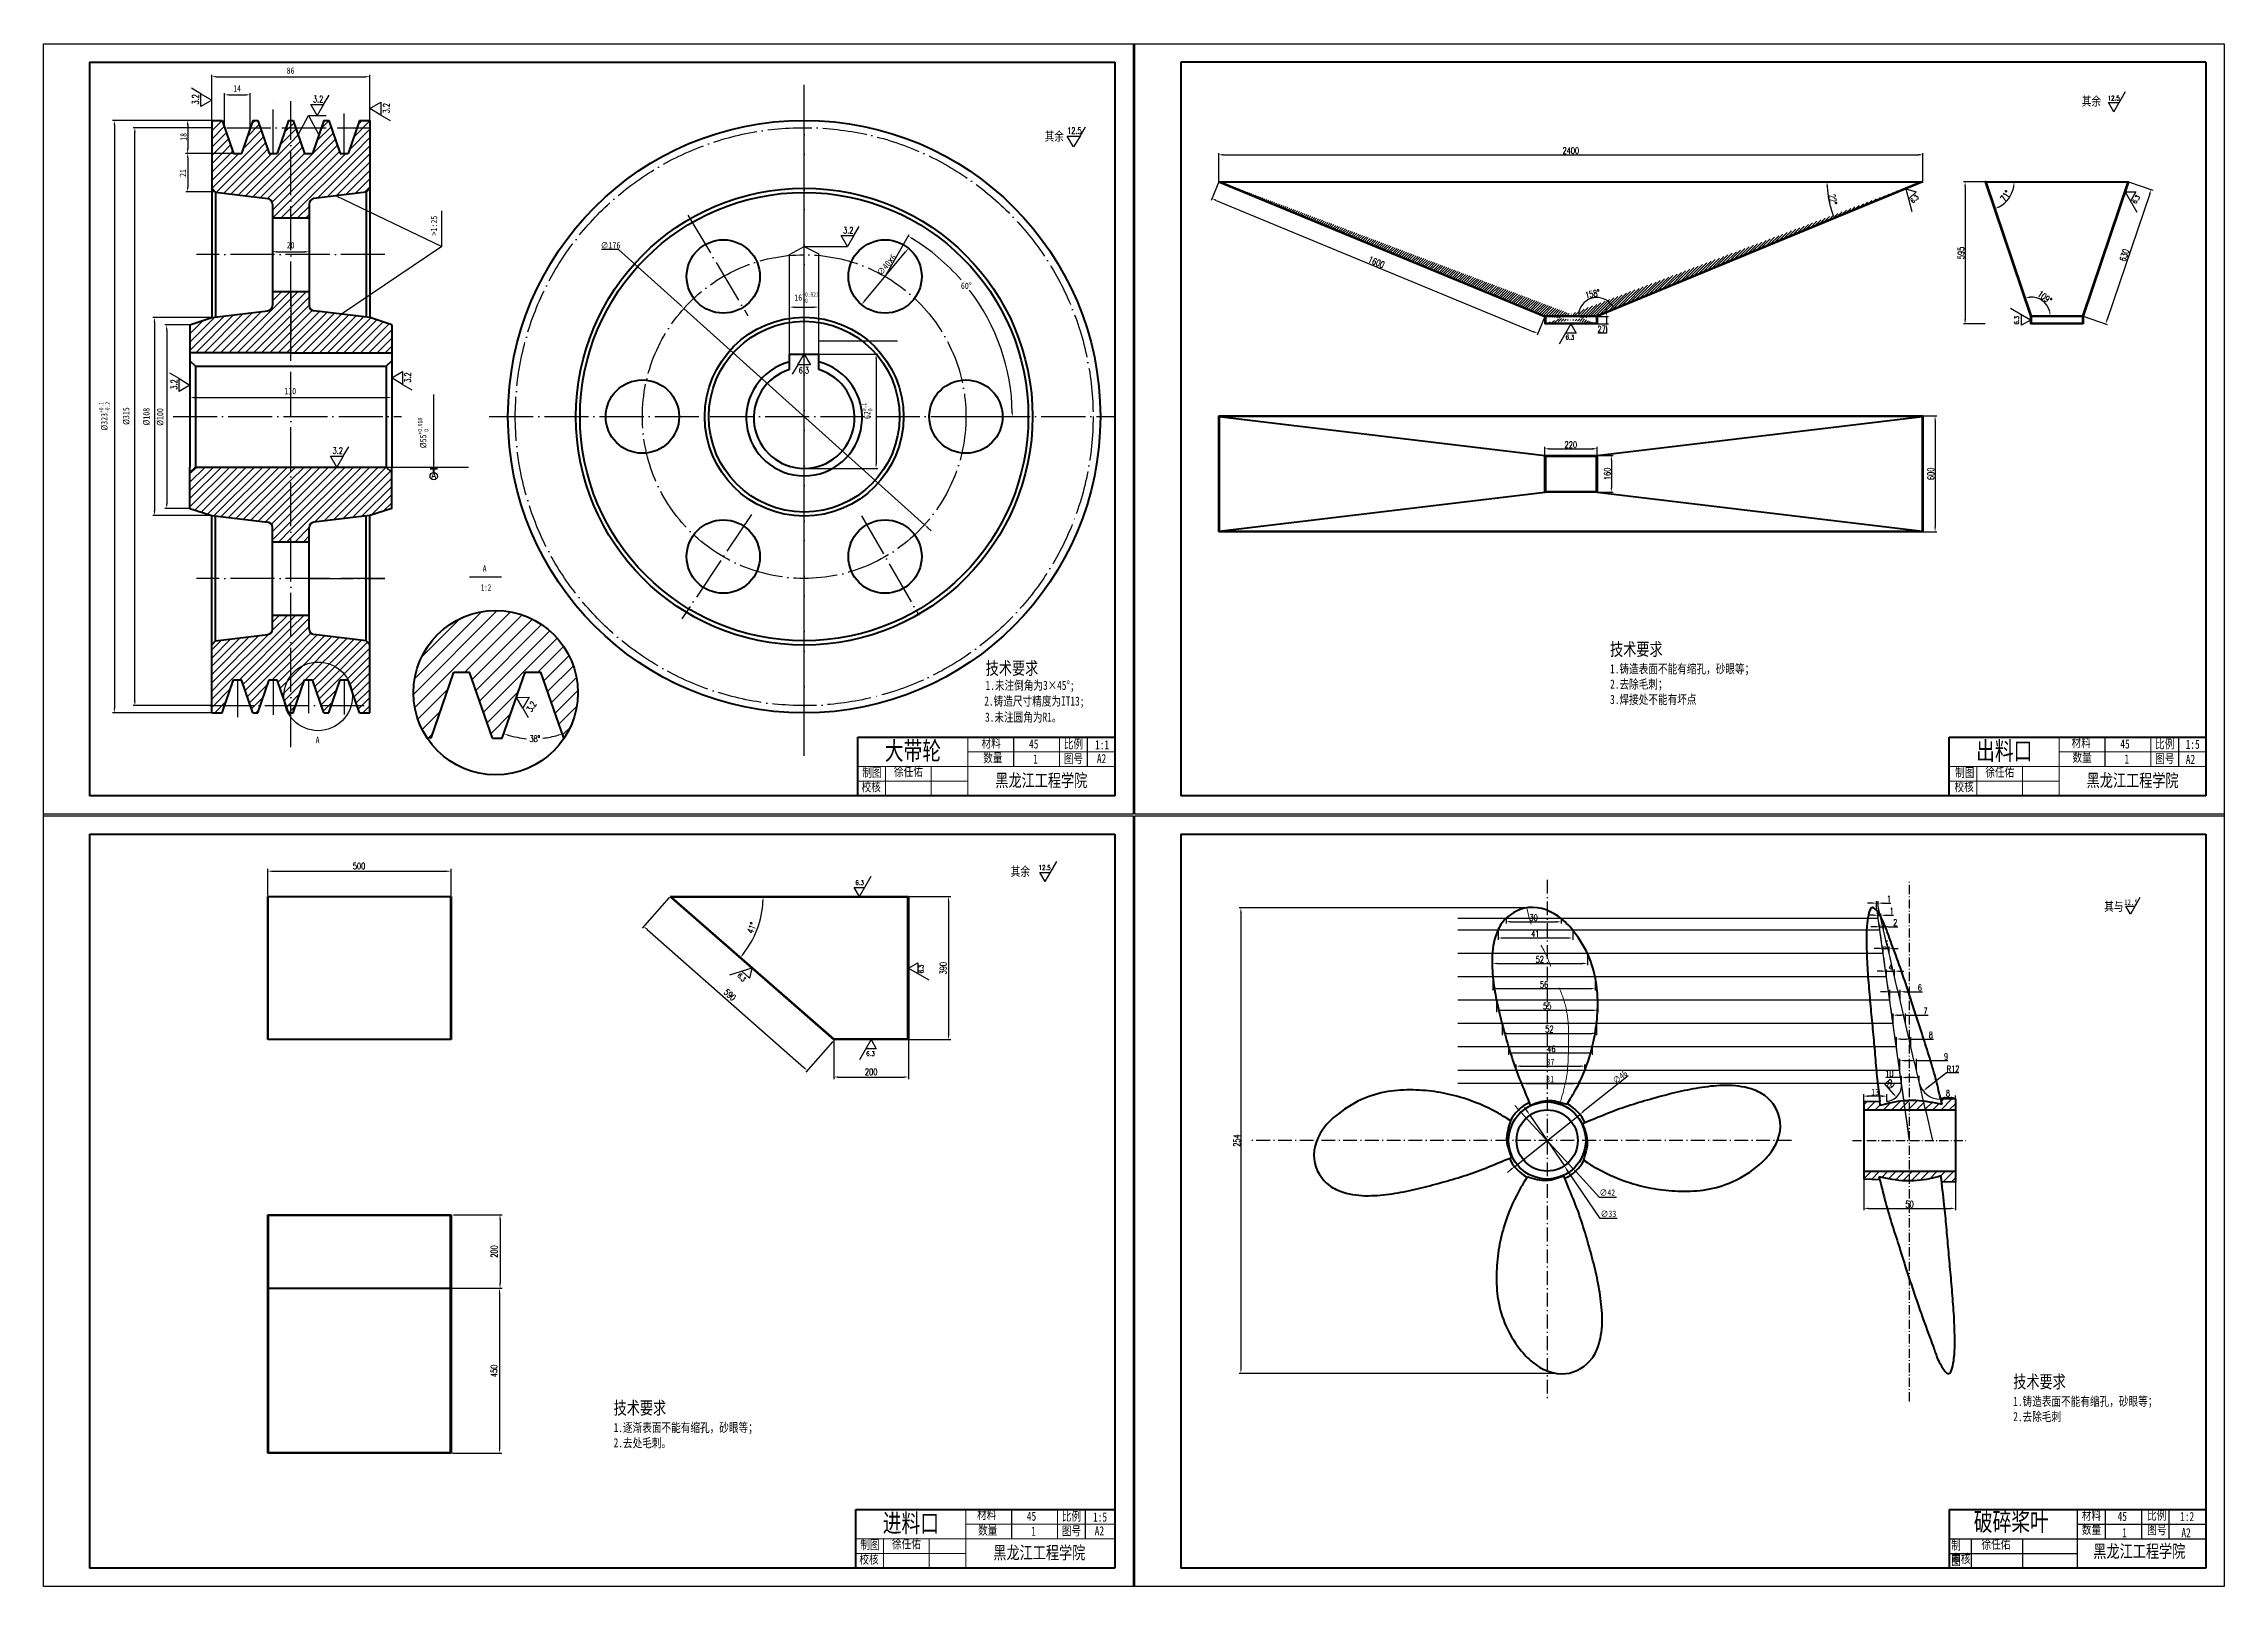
# Model space of a CAD drawing. Header units: inches. Extents: x -636 to 5660, y -1140 to 588.
# Drawn here: x 4471 to 5660, y -253 to 588 of the extents above; entities outside this region: 4.
import ezdxf
from ezdxf.enums import TextEntityAlignment as Align

# ---------------------------------------------------------------- set-up
doc = ezdxf.new("R2010")
doc.units = ezdxf.units.IN
doc.header["$MEASUREMENT"] = 0
for name, pattern in [('ACAD_ISO04W100', [30, 24, -3, 0, -3]), ('CEN10', [15.8, 10, -2.5, 0.8, -2.5]), ('CENTER', [50.8, 31.75, -6.35, 6.35, -6.35]), ('CENTER2', [28.575, 19.05, -3.175, 3.175, -3.175]), ('CENTERX2', [101.6, 63.5, -12.7, 12.7, -12.7])]:
    doc.linetypes.add(name, pattern=pattern)
for name, color, linetype in [('0CENTER', 3, 'CENTER'), ('biaozhu', 210, 'Continuous'), ('dim', 7, 'Continuous'), ('TEXT', 4, 'Continuous'), ('图层2', 50, 'CENTER2'), ('图层3', 160, 'CENTER2')]:
    doc.layers.add(name, color=color, linetype=linetype)
for name, color, linetype, lineweight in [('cushixian', 4, 'Continuous', 50), ('中心线层', 4, 'ACAD_ISO04W100', 25), ('尺寸线', 3, 'Continuous', 20), ('文字', 7, 'Continuous', 15), ('文字层', 7, 'Continuous', 25), ('标注层', 3, 'Continuous', 25), ('点划线', 1, 'CENTERX2', 9), ('粗实线', 7, 'Continuous', 40), ('粗实线层', 7, 'Continuous', 50), ('细实线', 5, 'Continuous', 9)]:
    doc.layers.add(name, color=color, linetype=linetype, lineweight=lineweight)
doc.styles.get("Standard").update_dxf_attribs({"font": 'txt.shx', "width": 0.75, "bigfont": 'gbcbig.shx'})
doc.styles.add('textstyle', font='', dxfattribs={"height": 5})
doc.styles.add('仿宋1', font='', dxfattribs={"width": 0.75})
doc.styles.add('工程字', font='gbenor.shx', dxfattribs={"bigfont": 'gbcbig.shx'})
doc.styles.add('样式 1', font='', dxfattribs={"width": 0.66, "height": 5})
doc.styles.get('textstyle').set_extended_font_data('FangSong_GB2312')
doc.styles.get('仿宋1').set_extended_font_data('FangSong_GB2312')
doc.styles.get('样式 1').set_extended_font_data('FangSong_GB2312')
doc.dimstyles.new('GB-3.5', dxfattribs={"dimtxt": 3.5, "dimasz": 2.5, "dimexe": 1, "dimexo": 0, "dimgap": 0.5, "dimtad": 1, "dimtoh": 1, "dimdec": 0, "dimdsep": 46, "dimtxsty": 'Standard', "dimcen": 0, "dimadec": 0, "dimazin": 2, "dimtfac": 1, "dimtdec": 0, "dimtmove": 0, "dimatfit": 3, "dimfxl": 1, "dimarcsym": 0})
doc.dimstyles.new('GB-3.5$7', dxfattribs={"dimtxt": 3.5, "dimasz": 2.5, "dimexe": 1, "dimexo": 0, "dimgap": 0.5, "dimtad": 1, "dimtoh": 1, "dimdec": 0, "dimdsep": 46, "dimtxsty": 'Standard', "dimcen": 0, "dimadec": 0, "dimazin": 2, "dimtfac": 1, "dimtdec": 0, "dimtmove": 0, "dimatfit": 3, "dimfxl": 1, "dimarcsym": 0})
pattern_1 = [(45, (2174.211, -773.9632), (-2.245064, 2.245064), [])]
pattern_2 = [(45, (4072.8314, -255.8059), (-0.7184205, 0.7184205), [])]
pattern_3 = [(45, (3440.1529, -707.2794), (-0.7184205, 0.7184205), [])]

msp = doc.modelspace()

# ---------------------------------------------------------------- texts
at = {"color": 0, "char_height": 5, "width": 15, "attachment_point": 5}
for s, insert in [('{\\fSimSun|b0|i0|c134|p2;比例}', (5032.4, 206.1)), ('{\\fSimSun|b0|i0|c134|p2;\\W0.75;比例}', (5627.4, 206.1)), ('{\\fSimSun|b0|i0|c134|p2;图号}', (5032.4, 198.1)), ('{\\fSimSun|b0|i0|c134|p2;\\W0.75;图号}', (5627.4, 198.1)), ('{\\fSimSun|b0|i0|c134|p2;\\W0.75;比例}', (5031.3, -214.9)), ('{\\fSimSun|b0|i0|c134|p2;\\W0.75;图号}', (5031.3, -222.9))]:
    msp.add_mtext(s, dxfattribs=dict(at, insert=insert))
at = {"color": 2, "insert": (5508.2, 36), "char_height": 3.5, "attachment_point": 5}
msp.add_mtext('9', dxfattribs=at)
at = {"color": 7, "insert": (5469.5, 16.6), "char_height": 3.5, "attachment_point": 5}
msp.add_mtext('{\\Ftxt|c134;13}', dxfattribs=at)
at = {"char_height": 5, "attachment_point": 1}
for s, insert, width in [('{\\fSimSun|b0|i0|c134|p2;45}', (5601.7, -212.2), 13.231), ('{\\fSimSun|b0|i0|c134|p2;1:2}', (5635.8, -212.3), 16.274), ('{\\fSimSun|b0|i0|c134|p2;1}', (5604.2, -221.1), 10.768), ('{\\fSimSun|b0|i0|c134|p2;A2}', (5636.5, -221.1), 13.398)]:
    msp.add_mtext(s, dxfattribs=dict(at, insert=insert, width=width))
at = {"layer": 'cushixian', "color": 3, "lineweight": -3, "ltscale": 0.1, "char_height": 5, "attachment_point": 1}
for insert, width in [((5582.2, 559.3), 14.211), ((4998.2, 139.4), 14.234)]:
    msp.add_mtext('{\\fSimSun|b0|i0|c134|p2;\\W0.75;其余}', dxfattribs=dict(at, insert=insert, width=width))
at = {"layer": 'cushixian', "color": 0, "lineweight": -3, "ltscale": 0.1, "char_height": 10, "width": 60, "attachment_point": 5}
for s, insert in [('{\\fSimSun|b0|i0|c134|p2;大带轮}', (4944.9, 202.1)), ('{\\fSimSun|b0|i0|c134|p2;\\W0.75;出料口}', (5539.9, 202.1)), ('{\\fSimSun|b0|i0|c134|p2;\\W0.75;进料口}', (4943.8, -218.9))]:
    msp.add_mtext(s, dxfattribs=dict(at, insert=insert))
at = {"layer": 'dim', "char_height": 5, "attachment_point": 1}
for s, insert in [('{\\fSimSun|b0|i0|c134|p2;45}', (5008.2, 208.9)), ('{\\fSimSun|b0|i0|c134|p2;\\W0.75;45}', (5603.2, 208.9)), ('{\\fSimSun|b0|i0|c134|p2;1}', (5010.5, 200.7)), ('{\\fSimSun|b0|i0|c134|p2;\\W0.75;1}', (5605.5, 200.7)), ('{\\fSimSun|b0|i0|c134|p2;\\W0.75;45}', (5007, -212.1)), ('{\\fSimSun|b0|i0|c134|p2;\\W0.75;1}', (5009.4, -220.3))]:
    msp.add_mtext_dynamic_manual_height_columns(s, width=25, gutter_width=1, heights=[0], dxfattribs=dict(at, insert=insert))
for s, insert, own_width in [('{\\fSimSun|b0|i0|c134|p2;1:1}', (5044.2, 208.4), 10.691), ('{\\fSimSun|b0|i0|c134|p2;\\W0.75;1:5}', (5638.8, 208.7), 11.178), ('{\\fSimSun|b0|i0|c134|p2;徐任佑}', (4934.6, 193.8), 20.282), ('{\\fSimSun|b0|i0|c134|p2;A2}', (5045.2, 200.9), 9.772), ('{\\fSimSun|b0|i0|c134|p2;\\W0.75;徐任佑}', (5529.6, 193.5), 22.536), ('{\\fSimSun|b0|i0|c134|p2;\\W0.75;A2}', (5638.9, 200.5), 10.982), ('{\\fSimSun|b0|i0|c134|p2;\\W0.75;1:5}', (5043.1, -212.6), 11.865), ('{\\fSimSun|b0|i0|c134|p2;\\W0.75;A2}', (5044, -220.1), 10.946), ('{\\fSimSun|b0|i0|c134|p2;\\W0.75;徐任佑}', (4933.5, -227.2), 20.282)]:
    msp.add_mtext_dynamic_manual_height_columns(s, width=25, gutter_width=1, heights=[0], dxfattribs=dict(at, insert=insert)).dxf.set("width", own_width)
at = {"layer": '图层2', "color": 3, "linetype": 'ByBlock', "lineweight": -3, "char_height": 2.5, "width": 29.787, "attachment_point": 1}
for s, insert in [('12.5', (5596.3, 559.7)), ('6.3', (4913.5, 132)), ('12.5', (5013.4, 140.2)), ('6.3', (4919.4, 38.8))]:
    msp.add_mtext(s, dxfattribs=dict(at, insert=insert))
for insert, rotation in [((5488.4, 502.8), 42.9234), ((5609.5, 501.9), 57.9498), ((5300.8, 429.4), 357.9498), ((5545.3, 435), 87.9498), ((4948.1, 81.3), 90), ((4850.8, 81.7), 312.9392)]:
    msp.add_mtext('6.3', dxfattribs=dict(at, insert=insert, rotation=rotation))
at = {"layer": '图层2', "color": 0, "linetype": 'ByBlock', "lineweight": -3, "char_height": 7, "width": 80.002, "attachment_point": 5}
for s, insert in [('{\\fSimSun|b0|i0|c134|p2;黑龙江工程学院}', (5014.9, 186.1)), ('{\\fSimSun|b0|i0|c134|p2;\\W0.75;黑龙江工程学院}', (5609.9, 186.1)), ('{\\fSimSun|b0|i0|c134|p2;\\W0.75;黑龙江工程学院}', (5013.8, -234.9))]:
    msp.add_mtext(s, dxfattribs=dict(at, insert=insert))
at = {"layer": '图层3', "color": 3, "linetype": 'ByBlock', "char_height": 3.5, "attachment_point": 1}
for s, insert, width, style in [('A', (4710.3, 303.7), 3.069, '仿宋1'), ('1:2', (4709.3, 293.4), 42.578, '样式 1')]:
    msp.add_mtext(s, dxfattribs=dict(at, insert=insert, width=width, style=style))
at = {"layer": '图层3', "color": 0, "linetype": 'ByBlock', "char_height": 8.14, "attachment_point": 1}
for s, insert, width, style in [('A', (-625.7, -1117.4), 3.069, '仿宋1'), ('4:1', (-630.3, -1131.7), 42.578, '样式 1')]:
    msp.add_mtext(s, dxfattribs=dict(at, insert=insert, width=width, style=style))
at = {"layer": '尺寸线', "insert": (4781.7, -152.1), "char_height": 5, "width": 210.328, "attachment_point": 1, "style": 'textstyle'}
msp.add_mtext('{\\fSimSun|b0|i0|c134|p2;\\H1.4x;\\W0.75;技术要求\\P\\H0.7143x;1.逐渐表面不能有缩孔，砂眼等；\\P2.去处毛刺。}', dxfattribs=at)
at = {"layer": '文字', "color": 0, "attachment_point": 1}
for s, insert, char_height, width in [('{\\fFangSong_GB2312|b0|i0|c134|p49;  \\fSimSun|b0|i0|c134|p2;\\H1.429x;材料}', (4978, 209.3), 3.5, 21.892), ('{\\fSimSun|b0|i0|c134|p2;\\W0.75;材料}', (5576.6, 209.6), 5, 15), ('{\\fSimSun|b0|i0|c134|p2;\\W0.75;数量}', (5577.1, 201.6), 5, 15), ('{\\fSimSun|b0|i0|c134|p2;制图}', (4917.3, 193.4), 5, 16.582), ('{\\fSimSun|b0|i0|c134|p2;数量}', (4983.2, 201.3), 5, 15), ('{\\fSimSun|b0|i0|c134|p2;\\W0.75;制图}', (5513.1, 193.3), 5, 13.99), ('{\\fSimSun|b0|i0|c134|p2;校核}', (4916.9, 185.5), 5, 13.071), ('{\\fSimSun|b0|i0|c134|p2;\\W0.75;校核}', (5512.8, 185.6), 5, 14.277), ('{\\fSimSun|b0|i0|c134|p2;\\W0.75;材料}', (4979.9, -211.2), 5, 15), ('{\\fSimSun|b0|i0|c134|p2;\\W0.75;数量}', (4980.4, -219.7), 5, 15), ('{\\fSimSun|b0|i0|c134|p2;\\W0.75;校核}', (4915.7, -235.5), 5, 13.071), ('{\\fSimSun|b0|i0|c134|p2;\\W0.75;制图}', (4916.2, -227.6), 5, 12.583)]:
    msp.add_mtext(s, dxfattribs=dict(at, insert=insert, char_height=char_height, width=width))
at = {"layer": '文字层', "attachment_point": 1}
for s, insert, char_height, width in [('{\\fSimSun|b0|i0|c134|p2;\\H1.4x;\\W0.75;技术要求\\P\\H0.7143x;1.铸造表面不能有缩孔，砂眼等；\\P2.去除毛刺；\\P3.焊接处不能有坏点}', (5325, 261.5), 5, 123.063), ('{\\fSimSun|b0|i0|c134|p2;\\H1.4x;技术要求\\P\\H0.7143x;1.铸造表面不能有缩孔，砂眼等；\\P2.去除毛刺}', (5544.8, -137.8), 5, 123.063), ('{\\fSimSun|b0|i0|c134|p2;破碎桨叶}', (5523.3, -212.6), 10, 56.63), ('{\\fSimSun|b0|i0|c134|p2;材料}', (5582.2, -211.6), 5, 11.464), ('{\\fSimSun|b0|i0|c134|p2;比例}', (5617.8, -211.6), 5, 11.243), ('{\\fSimSun|b0|i0|c134|p2;数量}', (5582.2, -219.3), 5, 11.441), ('{\\fSimSun|b0|i0|c134|p2;图号}', (5617.9, -219.5), 5, 12.349), ('{\\fSimSun|b0|i0|c134|p2;制图}', (5511, -227.9), 5, 9.787), ('{\\fSimSun|b0|i0|c134|p2;审核}', (5511, -235.2), 5, 10.137), ('{\\fSimSun|b0|i0|c134|p2;徐任佑}', (5527.5, -227.4), 5, 22.455), ('{\\fSimSun|b0|i0|c134|p2;黑龙江工程学院}', (5588.5, -230.2), 7, 70)]:
    msp.add_mtext(s, dxfattribs=dict(at, insert=insert, char_height=char_height, width=width))
at = {"layer": '文字层', "attachment_point": 4, "style": '工程字'}
for s, insert, char_height, width in [('{\\fSimSun|b0|i0|c134|p2;\\W0.75;技术要求}', (4984.6, 247.3), 7, 62.916), ('{\\fSimSun|b0|i0|c134|p2;\\W0.75;1.未注倒角为3×45%%D;}', (4984.5, 237.7), 5, 143.321), ('{\\fSimSun|b0|i0|c134|p2;\\W0.75;2.铸造尺寸精度为IT13;}', (4983.8, 229.1), 5, 88.113), ('{\\fSimSun|b0|i0|c134|p2;\\W0.75;3.未注圆角为R1。}', (4984.2, 220.7), 5, 70.082)]:
    msp.add_mtext(s, dxfattribs=dict(at, insert=insert, char_height=char_height, width=width))
at = {"layer": '标注层', "char_height": 3.5, "attachment_point": 5}
for s, insert in [('{\\Ftxt|c134;86}', (4605.6, 573.4)), ('{\\Ftxt|c134;14}', (4576.4, 563.7)), ('{\\Ftxt|c134;20}', (4605.6, 478.2)), ('{\\Ftxt|c134;∅176}', (4780, 478.2)), ('\\A1;{\\Ftxt|c134;16\\H0.7x;\\S+0.021^  0;}', (4886.9, 449.7)), ('{\\Ftxt|c134;60°}', (4974, 456.1)), ('{\\Ftxt|c134;110}', (4605.4, 398.7)), ('38°', (4738.7, 209.2)), ('{\\W0.75;500}', (4642.9, 139.8)), ('46', (5293, 40.1)), ('{\\W0.75;200}', (4922.1, 27.6)), ('{\\Ftxt|c134;31}', (5292.3, 23.6)), ('{\\Ftxt|c134;∅42}', (5323.5, -38.2)), ('{\\Ftxt|c134;∅33}', (5324.1, -49.8))]:
    msp.add_mtext(s, dxfattribs=dict(at, insert=insert))
at = {"layer": '标注层', "char_height": 3.5, "attachment_point": 1}
for insert, rotation in [((4552, 554.9), 90), ((4656, 550.1), 90), ((4540.3, 399.5), 90), ((4667.7, 403.3), 90), ((4733.9, 225.3), 58.1194)]:
    msp.add_mtext_dynamic_manual_height_columns('{\\Ftxt,gbcbig|c134;3.2}', width=12.042, gutter_width=1, heights=[0], dxfattribs=dict(at, insert=insert, rotation=rotation))
for s, insert in [('{\\Ftxt,gbcbig|c134;3.2}', (4617.8, 559.6)), ('{\\Ftxt,gbcbig|c134;12.5}', (5029, 542.4)), ('{\\Ftxt,gbcbig|c134;3.2}', (4906.8, 488.1)), ('{\\Ftxt,gbcbig|c134;6.3}', (4882.6, 411.8)), ('{\\Ftxt,gbcbig|c134;3.2}', (4628.5, 368))]:
    msp.add_mtext_dynamic_manual_height_columns(s, width=12.042, gutter_width=1, heights=[0], dxfattribs=dict(at, insert=insert))
at = {"layer": '标注层', "char_height": 3.5, "attachment_point": 5}
for s, insert, rotation in [('{\\Ftxt|c134;18}', (4547.2, 537.3), 90), ('{\\Ftxt|c134;21}', (4546.8, 517.6), 90), ('{\\Ftxt|c134;∅40}×{\\Ftxt|c134;6}', (4930.6, 467.6), 50.1545), ('\\A1;{\\Ftxt|c134;%%C323\\H0.7x;\\S+0.1^ -0.2;}', (4504, 385), 90), ('{\\Ftxt|c134;%%C315}', (4516, 385.1), 90), ('{\\Ftxt|c134;%%C108}', (4527, 384.8), 90), ('{\\Ftxt|c134;%%C100}', (4534.5, 384.6), 90), ('\\A1;{\\Ftxt|c134;62\\H0.7x;\\S0.1^ 0;}', (4919.9, 387.9), 90), ('41°', (4857.1, 106.1), 69.4161), ('{\\W0.75;390}', (4961.4, 84.1), 90), ('{\\W0.75;590}', (4845.1, 69.6), 318.6056), ('{\\W0.75;200}', (4716.6, -70.3), 90), ('{\\W0.75;450}', (4716.5, -135.4), 90)]:
    msp.add_mtext(s, dxfattribs=dict(at, insert=insert, rotation=rotation))
at = {"layer": '标注层', "insert": (5022, 537.4), "char_height": 5, "width": 60.989, "attachment_point": 5, "style": '工程字'}
msp.add_mtext('{\\fSimSun|b0|i0|c134|p2;\\W0.75;其余}', dxfattribs=at)
at = {"layer": '标注层', "char_height": 3.5, "attachment_point": 1, "rotation": 90}
for s, insert, width in [('{\\Ftxt|c134;>1:25}', (4682, 483.6), 26.83), ('\\A1;{\\Ftxt|c134;%%C55\\H0.7x;\\S+0.018^  0;}', (4674.9, 367.6), 22.61)]:
    msp.add_mtext(s, dxfattribs=dict(at, insert=insert, width=width))
at = {"layer": '标注层', "color": 7, "char_height": 3.5, "attachment_point": 5}
for s, insert, rotation in [('{\\W0.75;158°}', (5315.4, 451.7), 11.2395), ('{\\Ftxt|c134;∅46}', (5330.4, 24.8), 38.6586)]:
    msp.add_mtext(s, dxfattribs=dict(at, insert=insert, rotation=rotation))
at = {"layer": '标注层'}
for s, insert, char_height, width, attachment_point in [('{\\fFangSong_GB2312|b0|i0|c134|p49;A}', (4620.3, 208.5), 3.5, 26.021, 5), ('{\\fSimSun|b0|i0|c134|p2;其与}', (5594.4, 120.3), 5, 10.884, 1), ('{\\fFangSong|b0|i0|c134|p49;12.5}', (5605.3, 121.6), 3, 5.031, 1)]:
    msp.add_mtext(s, dxfattribs=dict(at, insert=insert, char_height=char_height, width=width, attachment_point=attachment_point))
at = {"layer": '标注层', "color": 7, "insert": (5292.5, 33), "char_height": 3.5, "attachment_point": 5}
msp.add_mtext('{\\Ftxt|c134;37}', dxfattribs=at)

# ---------------------------------------------------------------- blocks, each defined once
blk = doc.blocks.new('下基准')
at = {"layer": '标注层'}
blk.add_circle((0, -5), 2, dxfattribs=at)
at = {"layer": '粗实线层'}
for p, q in [((2, -1), (-2, -1)), ((0, -3), (0, -1))]:
    blk.add_line(p, q, dxfattribs=at)
at = {"layer": '文字层'}
blk.add_attdef('A', text='', height=3.5, dxfattribs=at).set_placement((0, -4.6), align=Align.MIDDLE_CENTER)
blk = doc.blocks.new('*D90')
at = {"color": 0, "lineweight": -2}
for p, q in [((5467.8, 119.6), (5465.3, 119.6)), ((5470.3, 117.7), (5470.3, 120.6)), ((5470.3, 119.6), (5471.1, 119.6)), ((5471.1, 117.7), (5471.1, 120.6)), ((5473.6, 119.6), (5478, 119.6))]:
    blk.add_line(p, q, dxfattribs=at)
at = {"color": 0}
for points in [[(5467.8, 120), (5467.8, 119.2), (5470.3, 119.6)], [(5473.6, 120), (5473.6, 119.2), (5471.1, 119.6)]]:
    blk.add_solid(points, dxfattribs=at)
at = {"layer": 'Defpoints', "color": 0}
for p in [(5471.1, 119.6), (5470.3, 117.7), (5471.1, 117.7)]:
    blk.add_point(p, dxfattribs=at)
at = {"color": 0, "insert": (5477, 121.9), "char_height": 3.5, "attachment_point": 5}
blk.add_mtext('1', dxfattribs=at)
blk = doc.blocks.new('*D91')
at = {"color": 0, "lineweight": -2}
for p, q in [((5468.7, 113), (5466.2, 113)), ((5471.2, 111.3), (5471.2, 114)), ((5471.2, 113), (5472.6, 113)), ((5472.6, 111.3), (5472.6, 114)), ((5475.1, 113), (5479.5, 113))]:
    blk.add_line(p, q, dxfattribs=at)
at = {"color": 0}
for points in [[(5468.7, 113.4), (5468.7, 112.6), (5471.2, 113)], [(5475.1, 113.4), (5475.1, 112.6), (5472.6, 113)]]:
    blk.add_solid(points, dxfattribs=at)
at = {"layer": 'Defpoints', "color": 0}
for p in [(5471.2, 111.3), (5472.6, 113), (5472.6, 111.3)]:
    blk.add_point(p, dxfattribs=at)
at = {"color": 0, "insert": (5478.5, 115.3), "char_height": 3.5, "attachment_point": 5}
blk.add_mtext('1', dxfattribs=at)
blk = doc.blocks.new('*D92')
at = {"color": 0, "lineweight": -2}
for p, q in [((5472.1, 104.9), (5472.1, 107.7)), ((5474.1, 104.9), (5474.1, 107.7)), ((5469.6, 106.7), (5467.1, 106.7)), ((5472.1, 106.7), (5474.1, 106.7)), ((5476.6, 106.7), (5481.8, 106.7))]:
    blk.add_line(p, q, dxfattribs=at)
at = {"color": 0}
for points in [[(5469.6, 107.2), (5469.6, 106.3), (5472.1, 106.7)], [(5476.6, 107.2), (5476.6, 106.3), (5474.1, 106.7)]]:
    blk.add_solid(points, dxfattribs=at)
at = {"layer": 'Defpoints', "color": 0}
for p in [(5472.1, 104.9), (5474.1, 106.7), (5474.1, 104.9)]:
    blk.add_point(p, dxfattribs=at)
at = {"color": 0, "insert": (5480.5, 109), "char_height": 3.5, "attachment_point": 5}
blk.add_mtext('2', dxfattribs=at)
blk = doc.blocks.new('*D93')
at = {"color": 0, "lineweight": -2}
for p, q in [((5473.9, 92.2), (5473.9, 95.9)), ((5477.1, 92.2), (5477.1, 95.9)), ((5471.4, 94.9), (5468.9, 94.9)), ((5473.9, 94.9), (5477.1, 94.9)), ((5479.6, 94.9), (5482.1, 94.9))]:
    blk.add_line(p, q, dxfattribs=at)
at = {"color": 0}
for points in [[(5471.4, 95.4), (5471.4, 94.5), (5473.9, 94.9)], [(5479.6, 95.4), (5479.6, 94.5), (5477.1, 94.9)]]:
    blk.add_solid(points, dxfattribs=at)
at = {"layer": 'Defpoints', "color": 0}
for p in [(5473.9, 92.2), (5477.1, 94.9), (5477.1, 92.2)]:
    blk.add_point(p, dxfattribs=at)
at = {"color": 0, "insert": (5475.5, 97.2), "char_height": 3.5, "attachment_point": 5}
blk.add_mtext('3', dxfattribs=at)
blk = doc.blocks.new('*D94')
at = {"color": 0, "lineweight": -2}
for p, q in [((5475.7, 79.4), (5475.7, 83.5)), ((5480.1, 79.4), (5480.1, 83.5)), ((5473.2, 82.5), (5470.7, 82.5)), ((5475.7, 82.5), (5480.1, 82.5)), ((5482.6, 82.5), (5485.1, 82.5))]:
    blk.add_line(p, q, dxfattribs=at)
at = {"color": 0}
for points in [[(5473.2, 82.9), (5473.2, 82.1), (5475.7, 82.5)], [(5482.6, 82.9), (5482.6, 82.1), (5480.1, 82.5)]]:
    blk.add_solid(points, dxfattribs=at)
at = {"layer": 'Defpoints', "color": 0}
for p in [(5475.7, 79.4), (5480.1, 82.5), (5480.1, 79.4)]:
    blk.add_point(p, dxfattribs=at)
at = {"color": 0, "insert": (5477.9, 84.8), "char_height": 3.5, "attachment_point": 5}
blk.add_mtext('4', dxfattribs=at)
blk = doc.blocks.new('*D95')
at = {"color": 0, "lineweight": -2}
for p, q in [((5477.5, 66.7), (5477.5, 72.3)), ((5483.1, 66.7), (5483.1, 72.3)), ((5475, 71.3), (5472.5, 71.3)), ((5477.5, 71.3), (5483.1, 71.3)), ((5485.6, 71.3), (5495.3, 71.3))]:
    blk.add_line(p, q, dxfattribs=at)
at = {"color": 0}
for points in [[(5475, 71.7), (5475, 70.9), (5477.5, 71.3)], [(5485.6, 71.7), (5485.6, 70.9), (5483.1, 71.3)]]:
    blk.add_solid(points, dxfattribs=at)
at = {"layer": 'Defpoints', "color": 0}
for p in [(5477.5, 66.7), (5483.1, 71.3), (5483.1, 66.7)]:
    blk.add_point(p, dxfattribs=at)
at = {"color": 0, "insert": (5493.9, 73.5), "char_height": 3.5, "attachment_point": 5}
blk.add_mtext('6', dxfattribs=at)
blk = doc.blocks.new('*D96')
at = {"color": 0, "lineweight": -2}
for p, q in [((5479.3, 53.9), (5479.3, 59.5)), ((5486, 53.9), (5486, 59.5)), ((5481.8, 58.5), (5483.5, 58.5)), ((5486, 58.5), (5498.4, 58.5))]:
    blk.add_line(p, q, dxfattribs=at)
at = {"color": 0}
for points in [[(5481.8, 59), (5481.8, 58.1), (5479.3, 58.5)], [(5483.5, 59), (5483.5, 58.1), (5486, 58.5)]]:
    blk.add_solid(points, dxfattribs=at)
at = {"layer": 'Defpoints', "color": 0}
for p in [(5479.3, 53.9), (5486, 58.5), (5486, 53.9)]:
    blk.add_point(p, dxfattribs=at)
at = {"color": 0, "insert": (5497, 60.8), "char_height": 3.5, "attachment_point": 5}
blk.add_mtext('7', dxfattribs=at)
blk = doc.blocks.new('*D97')
at = {"color": 0, "lineweight": -2}
for p, q in [((5481.1, 41.2), (5481.1, 46.5)), ((5483.6, 45.5), (5486.5, 45.5)), ((5489, 41.2), (5489, 46.5)), ((5489, 45.5), (5501.3, 45.5))]:
    blk.add_line(p, q, dxfattribs=at)
at = {"color": 0}
for points in [[(5483.6, 45.9), (5483.6, 45.1), (5481.1, 45.5)], [(5486.5, 45.9), (5486.5, 45.1), (5489, 45.5)]]:
    blk.add_solid(points, dxfattribs=at)
at = {"layer": 'Defpoints', "color": 0}
for p in [(5481.1, 41.2), (5489, 45.5), (5489, 41.2)]:
    blk.add_point(p, dxfattribs=at)
at = {"color": 0, "insert": (5499.9, 47.7), "char_height": 3.5, "attachment_point": 5}
blk.add_mtext('8', dxfattribs=at)
blk = doc.blocks.new('*D99')
at = {"color": 0, "lineweight": -2}
for p, q in [((5463.3, -30.8), (5463.3, -47.8)), ((5513.3, -32.6), (5513.3, -47.8)), ((5465.8, -46.8), (5510.8, -46.8))]:
    blk.add_line(p, q, dxfattribs=at)
at = {"color": 0}
for points in [[(5465.8, -46.4), (5465.8, -47.2), (5463.3, -46.8)], [(5510.8, -46.4), (5510.8, -47.2), (5513.3, -46.8)]]:
    blk.add_solid(points, dxfattribs=at)
at = {"layer": 'Defpoints', "color": 0}
for p in [(5463.3, -30.8), (5513.3, -32.6), (5513.3, -46.8)]:
    blk.add_point(p, dxfattribs=at)
at = {"color": 0, "insert": (5488.3, -44.5), "char_height": 3.5, "attachment_point": 5}
blk.add_mtext('50', dxfattribs=at)
blk = doc.blocks.new('*D100')
at = {"color": 0, "lineweight": -2}
blk.add_line((5474.2, 21.5), (5479.4, 15.7), dxfattribs=at)
at = {"color": 0}
blk.add_solid([(5479.8, 15.9), (5479.1, 15.4), (5481.1, 13.8)], dxfattribs=at)
at = {"layer": 'Defpoints', "color": 0}
for p in [(5475.4, 20.1), (5481.1, 13.8)]:
    blk.add_point(p, dxfattribs=at)
at = {"color": 0, "insert": (5477.7, 21), "char_height": 3.5, "attachment_point": 5, "rotation": 311.7411}
blk.add_mtext('R9', dxfattribs=at)
blk = doc.blocks.new('*D101')
at = {"color": 0, "lineweight": -2}
for p, q in [((5483.8, 24.5), (5475.3, 24.5)), ((5483.8, 22), (5483.8, 25.5)), ((5491, 24.5), (5486.3, 24.5)), ((5493.5, 22), (5493.5, 25.5))]:
    blk.add_line(p, q, dxfattribs=at)
at = {"color": 0}
for points in [[(5486.3, 24.9), (5486.3, 24.1), (5483.8, 24.5)], [(5491, 24.9), (5491, 24.1), (5493.5, 24.5)]]:
    blk.add_solid(points, dxfattribs=at)
at = {"layer": 'Defpoints', "color": 0}
for p in [(5493.5, 24.5), (5483.8, 22), (5493.5, 22)]:
    blk.add_point(p, dxfattribs=at)
at = {"color": 0, "insert": (5477.3, 26.7), "char_height": 3.5, "attachment_point": 5}
blk.add_mtext('10', dxfattribs=at)
blk = doc.blocks.new('*D102')
at = {"color": 0, "lineweight": -2}
for p, q in [((5508.5, 27), (5497.7, 18.7)), ((5515.1, 27), (5508.5, 27))]:
    blk.add_line(p, q, dxfattribs=at)
at = {"color": 0}
blk.add_solid([(5497.4, 19), (5497.9, 18.4), (5495.7, 17.2)], dxfattribs=at)
at = {"layer": 'Defpoints', "color": 0}
for p in [(5504.8, 24.2), (5495.7, 17.2)]:
    blk.add_point(p, dxfattribs=at)
at = {"color": 0, "insert": (5512, 29.2), "char_height": 3.5, "attachment_point": 5}
blk.add_mtext('R12', dxfattribs=at)
blk = doc.blocks.new('*D103')
at = {"color": 0, "lineweight": -2}
for p, q in [((5505.2, 12.7), (5505.2, 14.7)), ((5507.7, 13.7), (5510.8, 13.7)), ((5513.3, 12.9), (5513.3, 14.7))]:
    blk.add_line(p, q, dxfattribs=at)
at = {"color": 0}
for points in [[(5507.7, 14.1), (5507.7, 13.2), (5505.2, 13.7)], [(5510.8, 14.1), (5510.8, 13.2), (5513.3, 13.7)]]:
    blk.add_solid(points, dxfattribs=at)
at = {"layer": 'Defpoints', "color": 0}
for p in [(5505.2, 12.7), (5513.3, 13.7), (5513.3, 12.9)]:
    blk.add_point(p, dxfattribs=at)
at = {"color": 0, "insert": (5509.2, 15.9), "char_height": 3.5, "attachment_point": 5}
blk.add_mtext('8', dxfattribs=at)
blk = doc.blocks.new('*D106')
at = {"layer": 'Defpoints', "color": 0}
for p in [(5285.6, 117.1), (5123.7, -136.8), (5295.8, -136.8)]:
    blk.add_point(p, dxfattribs=at)
at = {"layer": '标注层', "color": 0, "lineweight": -2}
for p, q in [((5285.6, 117.1), (5122.7, 117.1)), ((5123.7, 114.6), (5123.7, -134.3)), ((5295.8, -136.8), (5122.7, -136.8))]:
    blk.add_line(p, q, dxfattribs=at)
at = {"layer": '标注层', "color": 0}
for points in [[(5123.3, 114.6), (5124.1, 114.6), (5123.7, 117.1)], [(5123.3, -134.3), (5124.1, -134.3), (5123.7, -136.8)]]:
    blk.add_solid(points, dxfattribs=at)
at = {"layer": '标注层', "color": 0, "insert": (5121.5, -9.8), "char_height": 3.5, "attachment_point": 5, "rotation": 90}
blk.add_mtext('254', dxfattribs=at)
blk = doc.blocks.new('*D107')
at = {"layer": 'Defpoints', "color": 0}
for p in [(5268.3, 111.3), (5298.3, 111.3), (5298.3, 109.4)]:
    blk.add_point(p, dxfattribs=at)
at = {"layer": '标注层', "color": 0, "lineweight": -2}
for p, q in [((5268.3, 111.3), (5268.3, 108.4)), ((5270.8, 109.4), (5295.8, 109.4)), ((5298.3, 111.3), (5298.3, 108.4))]:
    blk.add_line(p, q, dxfattribs=at)
at = {"layer": '标注层', "color": 0}
for points in [[(5270.8, 109.9), (5270.8, 109), (5268.3, 109.4)], [(5295.8, 109.9), (5295.8, 109), (5298.3, 109.4)]]:
    blk.add_solid(points, dxfattribs=at)
at = {"layer": '标注层', "color": 0, "insert": (5283.3, 111.7), "char_height": 3.5, "attachment_point": 5}
blk.add_mtext('30', dxfattribs=at)
blk = doc.blocks.new('*D108')
at = {"layer": 'Defpoints', "color": 0}
for p in [(5263.9, 104.9), (5304.6, 104.9), (5304.6, 100.6)]:
    blk.add_point(p, dxfattribs=at)
at = {"layer": '标注层', "color": 0, "lineweight": -2}
for p, q in [((5263.9, 104.9), (5263.9, 99.6)), ((5266.4, 100.6), (5302.1, 100.6)), ((5304.6, 104.9), (5304.6, 99.6))]:
    blk.add_line(p, q, dxfattribs=at)
at = {"layer": '标注层', "color": 0}
for points in [[(5266.4, 101), (5266.4, 100.2), (5263.9, 100.6)], [(5302.1, 101), (5302.1, 100.2), (5304.6, 100.6)]]:
    blk.add_solid(points, dxfattribs=at)
at = {"layer": '标注层', "color": 0, "insert": (5284.2, 102.9), "char_height": 3.5, "attachment_point": 5}
blk.add_mtext('41', dxfattribs=at)
blk = doc.blocks.new('*D109')
at = {"layer": 'Defpoints', "color": 0}
for p in [(5260.8, 92.2), (5312.7, 92.2), (5312.7, 86.7)]:
    blk.add_point(p, dxfattribs=at)
at = {"layer": '标注层', "color": 0, "lineweight": -2}
for p, q in [((5260.8, 92.2), (5260.8, 85.7)), ((5263.3, 86.7), (5310.2, 86.7)), ((5312.7, 92.2), (5312.7, 85.7))]:
    blk.add_line(p, q, dxfattribs=at)
at = {"layer": '标注层', "color": 0}
for points in [[(5263.3, 87.1), (5263.3, 86.3), (5260.8, 86.7)], [(5310.2, 87.1), (5310.2, 86.3), (5312.7, 86.7)]]:
    blk.add_solid(points, dxfattribs=at)
at = {"layer": '标注层', "color": 0, "insert": (5286.7, 88.9), "char_height": 3.5, "attachment_point": 5}
blk.add_mtext('52', dxfattribs=at)
blk = doc.blocks.new('*D110')
at = {"layer": 'Defpoints', "color": 0}
for p in [(5261.1, 79.4), (5316.9, 79.4), (5316.9, 73)]:
    blk.add_point(p, dxfattribs=at)
at = {"layer": '标注层', "color": 0, "lineweight": -2}
for p, q in [((5261.1, 79.4), (5261.1, 72)), ((5263.6, 73), (5314.4, 73)), ((5316.9, 79.4), (5316.9, 72))]:
    blk.add_line(p, q, dxfattribs=at)
at = {"layer": '标注层', "color": 0}
for points in [[(5263.6, 73.4), (5263.6, 72.6), (5261.1, 73)], [(5314.4, 73.4), (5314.4, 72.6), (5316.9, 73)]]:
    blk.add_solid(points, dxfattribs=at)
at = {"layer": '标注层', "color": 0, "insert": (5289, 75.2), "char_height": 3.5, "attachment_point": 5}
blk.add_mtext('56', dxfattribs=at)
blk = doc.blocks.new('*D111')
at = {"layer": 'Defpoints', "color": 0}
for p in [(5263.1, 66.7), (5318.3, 66.7), (5318.3, 61.2)]:
    blk.add_point(p, dxfattribs=at)
at = {"layer": '标注层', "color": 0, "lineweight": -2}
for p, q in [((5263.1, 66.7), (5263.1, 60.2)), ((5265.6, 61.2), (5315.8, 61.2)), ((5318.3, 66.7), (5318.3, 60.2))]:
    blk.add_line(p, q, dxfattribs=at)
at = {"layer": '标注层', "color": 0}
for points in [[(5265.6, 61.6), (5265.6, 60.8), (5263.1, 61.2)], [(5315.8, 61.6), (5315.8, 60.8), (5318.3, 61.2)]]:
    blk.add_solid(points, dxfattribs=at)
at = {"layer": '标注层', "color": 0, "insert": (5290.7, 63.5), "char_height": 3.5, "attachment_point": 5}
blk.add_mtext('55', dxfattribs=at)
blk = doc.blocks.new('*D112')
at = {"layer": 'Defpoints', "color": 0}
for p in [(5266.1, 53.9), (5317.6, 53.9), (5317.6, 48.6)]:
    blk.add_point(p, dxfattribs=at)
at = {"layer": '标注层', "color": 0, "lineweight": -2}
for p, q in [((5266.1, 53.9), (5266.1, 47.6)), ((5268.6, 48.6), (5315.1, 48.6)), ((5317.6, 53.9), (5317.6, 47.6))]:
    blk.add_line(p, q, dxfattribs=at)
at = {"layer": '标注层', "color": 0}
for points in [[(5268.6, 49), (5268.6, 48.2), (5266.1, 48.6)], [(5315.1, 49), (5315.1, 48.2), (5317.6, 48.6)]]:
    blk.add_solid(points, dxfattribs=at)
at = {"layer": '标注层', "color": 0, "insert": (5291.9, 50.9), "char_height": 3.5, "attachment_point": 5}
blk.add_mtext('52', dxfattribs=at)
blk = doc.blocks.new('*D128')
at = {"layer": 'Defpoints', "color": 0}
for p in [(5495.6, 385.2), (5495.6, 322), (5502.2, 322)]:
    blk.add_point(p, dxfattribs=at)
at = {"layer": '标注层', "color": 0, "lineweight": -2}
for p, q in [((5495.6, 385.2), (5503.2, 385.2)), ((5502.2, 382.7), (5502.2, 324.5)), ((5495.6, 322), (5503.2, 322))]:
    blk.add_line(p, q, dxfattribs=at)
at = {"layer": '标注层', "color": 0}
for points in [[(5501.8, 382.7), (5502.6, 382.7), (5502.2, 385.2)], [(5501.8, 324.5), (5502.6, 324.5), (5502.2, 322)]]:
    blk.add_solid(points, dxfattribs=at)
at = {"layer": '标注层', "color": 0, "insert": (5499.9, 353.6), "char_height": 3.5, "attachment_point": 5, "rotation": 90}
blk.add_mtext('600', dxfattribs=at)
blk = doc.blocks.new('*D129')
at = {"layer": 'Defpoints', "color": 0}
for p in [(5495.6, 527.5), (5111.6, 512.8), (5495.6, 512.8)]:
    blk.add_point(p, dxfattribs=at)
at = {"layer": '标注层', "color": 0, "lineweight": -2}
for p, q in [((5111.6, 512.8), (5111.6, 528.5)), ((5114.1, 527.5), (5493.1, 527.5)), ((5495.6, 512.8), (5495.6, 528.5))]:
    blk.add_line(p, q, dxfattribs=at)
at = {"layer": '标注层', "color": 0}
for points in [[(5114.1, 528), (5114.1, 527.1), (5111.6, 527.5)], [(5493.1, 528), (5493.1, 527.1), (5495.6, 527.5)]]:
    blk.add_solid(points, dxfattribs=at)
at = {"layer": '标注层', "color": 0, "insert": (5303.6, 529.8), "char_height": 3.5, "attachment_point": 5}
blk.add_mtext('2400', dxfattribs=at)
blk = doc.blocks.new('*D130')
at = {"layer": 'Defpoints', "color": 0}
for p in [(5111.6, 512.8), (5285.6, 430.2), (5289.4, 439.3)]:
    blk.add_point(p, dxfattribs=at)
at = {"layer": '标注层', "color": 0, "lineweight": -2}
for p, q in [((5111.6, 512.8), (5107.5, 502.7)), ((5110.2, 502.7), (5283.3, 431.1)), ((5289.4, 439.3), (5285.2, 429.2))]:
    blk.add_line(p, q, dxfattribs=at)
at = {"layer": '标注层', "color": 0}
for points in [[(5110.3, 503.1), (5110, 502.3), (5107.9, 503.7)], [(5283.4, 431.5), (5283.1, 430.7), (5285.6, 430.2)]]:
    blk.add_solid(points, dxfattribs=at)
at = {"layer": '标注层', "color": 0, "insert": (5197.6, 469), "char_height": 3.5, "attachment_point": 5, "rotation": 337.5319}
blk.add_mtext('1600', dxfattribs=at)
blk = doc.blocks.new('*D131')
at = {"layer": 'Defpoints', "color": 0}
for p in [(5317.9, 439.3), (5317.9, 435.3), (5323.1, 435.3)]:
    blk.add_point(p, dxfattribs=at)
at = {"layer": '标注层', "color": 0, "lineweight": -2}
for p, q in [((5323.1, 441.8), (5323.1, 444.3)), ((5317.9, 439.3), (5324.1, 439.3)), ((5317.9, 435.3), (5324.1, 435.3)), ((5323.1, 430.3), (5318.3, 430.3)), ((5323.1, 439.3), (5323.1, 435.3)), ((5323.1, 432.8), (5323.1, 430.3))]:
    blk.add_line(p, q, dxfattribs=at)
at = {"layer": '标注层', "color": 0}
for points in [[(5322.7, 441.8), (5323.5, 441.8), (5323.1, 439.3)], [(5322.7, 432.8), (5323.5, 432.8), (5323.1, 435.3)]]:
    blk.add_solid(points, dxfattribs=at)
at = {"layer": '标注层', "color": 0, "insert": (5320.4, 432.5), "char_height": 3.5, "attachment_point": 5}
blk.add_mtext('27', dxfattribs=at)
blk = doc.blocks.new('*D132')
at = {"layer": 'Defpoints', "color": 0}
for p in [(5111.6, 512.8), (5494.8, 512.8), (5495.6, 512.8), (5443.7, 506.1), (5317.8, 439.6)]:
    blk.add_point(p, dxfattribs=at)
at = {"layer": '标注层', "color": 0, "lineweight": -2}
blk.add_arc((5494.8, 512.8), 51.5, 182.7823, 199.6858, dxfattribs=at)
at = {"layer": '标注层', "color": 0}
for points in [[(5442.9, 510.3), (5443.8, 510.3), (5443.3, 512.8)], [(5446.7, 495.6), (5445.9, 495.3), (5447.2, 493.1)]]:
    blk.add_solid(points, dxfattribs=at)
at = {"layer": '标注层', "color": 0, "insert": (5446.5, 503.2), "char_height": 3.5, "attachment_point": 5, "rotation": 281.234}
blk.add_mtext('22°', dxfattribs=at)
blk = doc.blocks.new('*D133')
at = {"layer": 'Defpoints', "color": 0}
for p in [(5529.8, 512.8), (5529.8, 512.8), (5607.3, 512.8), (5540.3, 501.4), (5554.6, 439.6)]:
    blk.add_point(p, dxfattribs=at)
at = {"layer": '标注层', "color": 0, "lineweight": -2}
blk.add_arc((5529.8, 512.8), 15.5, 298.006, 350.7281, dxfattribs=at)
at = {"layer": '标注层', "color": 0}
for points in [[(5544.7, 510.3), (5545.5, 510.3), (5545.3, 512.8)], [(5537.3, 498.8), (5536.9, 499.5), (5534.8, 498.1)]]:
    blk.add_solid(points, dxfattribs=at)
at = {"layer": '标注层', "color": 0, "insert": (5540.6, 505.1), "char_height": 3.5, "attachment_point": 5, "rotation": 54.3671}
blk.add_mtext('71°', dxfattribs=at)
blk = doc.blocks.new('*D134')
at = {"layer": 'Defpoints', "color": 0}
for p in [(5529.8, 512.8), (5563, 445.7), (5554.6, 439.6), (5554.6, 439.6), (5582.6, 439.6)]:
    blk.add_point(p, dxfattribs=at)
at = {"layer": '标注层', "color": 0, "lineweight": -2}
blk.add_arc((5554.6, 439.6), 10.4, 13.8555, 94.8822, dxfattribs=at)
at = {"layer": '标注层', "color": 0}
for points in [[(5553.8, 449.5), (5553.7, 450.3), (5551.3, 449.4)], [(5565.1, 442.1), (5564.3, 442), (5565, 439.6)]]:
    blk.add_solid(points, dxfattribs=at)
at = {"layer": '标注层', "color": 0, "insert": (5562, 449.9), "char_height": 3.5, "attachment_point": 5, "rotation": 324.3689}
blk.add_mtext('109°', dxfattribs=at)
blk = doc.blocks.new('*D135')
at = {"layer": 'Defpoints', "color": 0}
for p in [(5607.7, 512.8), (5582.9, 439.6), (5595.2, 435.4)]:
    blk.add_point(p, dxfattribs=at)
at = {"layer": '标注层', "color": 0, "lineweight": -2}
for p, q in [((5607.7, 512.8), (5620.9, 508.3)), ((5619.2, 506.3), (5596, 437.8)), ((5582.9, 439.6), (5596.1, 435.1))]:
    blk.add_line(p, q, dxfattribs=at)
at = {"layer": '标注层', "color": 0}
for points in [[(5618.8, 506.4), (5619.6, 506.1), (5620, 508.6)], [(5595.6, 437.9), (5596.4, 437.7), (5595.2, 435.4)]]:
    blk.add_solid(points, dxfattribs=at)
at = {"layer": '标注层', "color": 0, "insert": (5605.4, 472.8), "char_height": 3.5, "attachment_point": 5, "rotation": 71.2878}
blk.add_mtext('630', dxfattribs=at)
blk = doc.blocks.new('*D136')
at = {"layer": 'Defpoints', "color": 0}
for p in [(5529.5, 512.8), (5518.6, 435.3), (5529.5, 435.3)]:
    blk.add_point(p, dxfattribs=at)
at = {"layer": '标注层', "color": 0, "lineweight": -2}
for p, q in [((5529.5, 512.8), (5517.6, 512.8)), ((5518.6, 510.3), (5518.6, 437.8)), ((5529.5, 435.3), (5517.6, 435.3))]:
    blk.add_line(p, q, dxfattribs=at)
at = {"layer": '标注层', "color": 0}
for points in [[(5518.1, 510.3), (5519, 510.3), (5518.6, 512.8)], [(5518.1, 437.8), (5519, 437.8), (5518.6, 435.3)]]:
    blk.add_solid(points, dxfattribs=at)
at = {"layer": '标注层', "color": 0, "insert": (5516.3, 474), "char_height": 3.5, "attachment_point": 5, "rotation": 90}
blk.add_mtext('595', dxfattribs=at)
blk = doc.blocks.new('*D137')
at = {"layer": 'Defpoints', "color": 0}
for p in [(5289.4, 363.6), (5317.9, 367.3), (5317.9, 363.6)]:
    blk.add_point(p, dxfattribs=at)
at = {"layer": '标注层', "color": 0, "lineweight": -2}
for p, q in [((5289.4, 363.6), (5289.4, 368.3)), ((5291.9, 367.3), (5315.4, 367.3)), ((5317.9, 363.6), (5317.9, 368.3))]:
    blk.add_line(p, q, dxfattribs=at)
at = {"layer": '标注层', "color": 0}
for points in [[(5291.9, 367.7), (5291.9, 366.8), (5289.4, 367.3)], [(5315.4, 367.7), (5315.4, 366.8), (5317.9, 367.3)]]:
    blk.add_solid(points, dxfattribs=at)
at = {"layer": '标注层', "color": 0, "insert": (5303.6, 369.5), "char_height": 3.5, "attachment_point": 5}
blk.add_mtext('220', dxfattribs=at)
blk = doc.blocks.new('*D138')
at = {"layer": 'Defpoints', "color": 0}
for p in [(5317.9, 363.6), (5317.9, 343.6), (5325.7, 343.6)]:
    blk.add_point(p, dxfattribs=at)
at = {"layer": '标注层', "color": 0, "lineweight": -2}
for p, q in [((5317.9, 363.6), (5326.7, 363.6)), ((5325.7, 361.1), (5325.7, 346.1)), ((5317.9, 343.6), (5326.7, 343.6))]:
    blk.add_line(p, q, dxfattribs=at)
at = {"layer": '标注层', "color": 0}
for points in [[(5325.3, 361.1), (5326.1, 361.1), (5325.7, 363.6)], [(5325.3, 346.1), (5326.1, 346.1), (5325.7, 343.6)]]:
    blk.add_solid(points, dxfattribs=at)
at = {"layer": '标注层', "color": 0, "insert": (5323.5, 353.6), "char_height": 3.5, "attachment_point": 5, "rotation": 90}
blk.add_mtext('160', dxfattribs=at)

# ---------------------------------------------------------------- dimensions: what is measured, and where the dimension line sits
at = {"color": 2}
for base, p1, p2, picture, middle in [((5471.1, 119.6), (5470.3, 117.7), (5471.1, 117.7), '*D90', (5477, 121.9)), ((5472.6, 113), (5471.2, 111.3), (5472.6, 111.3), '*D91', (5478.5, 115.3)), ((5474.1, 106.7), (5472.1, 104.9), (5474.1, 104.9), '*D92', (5480.5, 109)), ((5477.1, 94.9), (5473.9, 92.2), (5477.1, 92.2), '*D93', (5475.5, 97.2)), ((5480.1, 82.5), (5475.7, 79.4), (5480.1, 79.4), '*D94', (5477.9, 84.8)), ((5513.3, -46.8), (5463.3, -30.8), (5513.3, -32.6), '*D99', (5488.3, -44.5))]:
    dim = msp.add_linear_dim(base=base, p1=p1, p2=p2, dimstyle='GB-3.5', dxfattribs=at)
    dim.commit()
    dim.dimension.update_dxf_attribs({"geometry": picture, "text_midpoint": middle})
for base, p1, p2, picture, middle in [((5483.1, 71.3), (5477.5, 66.7), (5483.1, 66.7), '*D95', (5493.9, 71.3)), ((5486, 58.5), (5479.3, 53.9), (5486, 53.9), '*D96', (5497, 58.5)), ((5489, 45.5), (5481.1, 41.2), (5489, 41.2), '*D97', (5499.9, 45.5)), ((5493.5, 24.5), (5483.8, 22), (5493.5, 22), '*D101', (5477.3, 24.5))]:
    dim = msp.add_linear_dim(base=base, p1=p1, p2=p2, dimstyle='GB-3.5', dxfattribs=at)
    dim.commit()
    dim.dimension.update_dxf_attribs({"geometry": picture, "text_midpoint": middle, "dimtype": 160})
for center, mpoint, picture, middle in [((5475.4, 20.1), (5481.1, 13.8), '*D100', (5476, 19.5)), ((5504.8, 24.2), (5495.7, 17.2), '*D102', (5512, 27))]:
    dim = msp.add_radius_dim(center=center, mpoint=mpoint, dimstyle='GB-3.5', dxfattribs=at)
    dim.commit()
    dim.dimension.update_dxf_attribs({"geometry": picture, "text_midpoint": middle, "dimtype": 164})
at = {"color": 0}
dim = msp.add_linear_dim(base=(5513.3, 13.7), p1=(5505.2, 12.7), p2=(5513.3, 12.9), dimstyle='GB-3.5', dxfattribs=at)
dim.commit()
dim.dimension.update_dxf_attribs({"geometry": '*D103', "text_midpoint": (5509.2, 15.9)})
at = {"layer": '标注层'}
for base, p1, p2, text, picture, middle in [((5495.6, 527.5), (5111.6, 512.8), (5495.6, 512.8), '2400', '*D129', (5303.6, 529.8)), ((5317.9, 367.3), (5289.4, 363.6), (5317.9, 363.6), '220', '*D137', (5303.6, 369.5))]:
    dim = msp.add_linear_dim(base=base, p1=p1, p2=p2, text=text, dimstyle='GB-3.5', dxfattribs=at)
    dim.commit()
    dim.dimension.update_dxf_attribs({"geometry": picture, "text_midpoint": middle})
for p1, p2, distance, text, picture, middle in [((5111.6, 512.8), (5289.4, 439.3), -9.9, '1600', '*D130', (5197.6, 469)), ((5607.7, 512.8), (5582.9, 439.6), 13, '630', '*D135', (5605.4, 472.8))]:
    dim = msp.add_aligned_dim(p1=p1, p2=p2, distance=distance, text=text, dimstyle='GB-3.5', dxfattribs=at)
    dim.commit()
    dim.dimension.update_dxf_attribs({"geometry": picture, "text_midpoint": middle})
for base, line1, line2, picture, middle in [((5443.7, 506.1), ((5111.6, 512.8), (5495.6, 512.8)), ((5494.8, 512.8), (5317.8, 439.6)), '*D132', (5446.5, 503.2)), ((5540.3, 501.4), ((5529.8, 512.8), (5607.3, 512.8)), ((5529.8, 512.8), (5554.6, 439.6)), '*D133', (5540.6, 505.1)), ((5563, 445.7), ((5582.6, 439.6), (5554.6, 439.6)), ((5529.8, 512.8), (5554.6, 439.6)), '*D134', (5562, 449.9))]:
    dim = msp.add_angular_dim_2l(base=base, line1=line1, line2=line2, dimstyle='GB-3.5', dxfattribs=at)
    dim.commit()
    dim.dimension.update_dxf_attribs({"geometry": picture, "text_midpoint": middle})
for base, p1, p2, text, picture, middle in [((5518.6, 435.3), (5529.5, 512.8), (5529.5, 435.3), '595', '*D136', (5516.3, 474)), ((5323.1, 435.3), (5317.9, 439.3), (5317.9, 435.3), '27', '*D131', (5320.4, 432.5)), ((5502.2, 322), (5495.6, 385.2), (5495.6, 322), '600', '*D128', (5499.9, 353.6)), ((5325.7, 343.6), (5317.9, 363.6), (5317.9, 343.6), '160', '*D138', (5323.5, 353.6))]:
    dim = msp.add_linear_dim(base=base, p1=p1, p2=p2, angle=90, text=text, dimstyle='GB-3.5', dxfattribs=at)
    dim.commit()
    dim.dimension.update_dxf_attribs({"geometry": picture, "text_midpoint": middle})
dim = msp.add_linear_dim(base=(5123.7, -136.8), p1=(5285.6, 117.1), p2=(5295.8, -136.8), angle=90, dimstyle='GB-3.5', dxfattribs=at)
dim.commit()
dim.dimension.update_dxf_attribs({"geometry": '*D106', "text_midpoint": (5121.5, -9.8)})
for base, p1, p2, picture, middle in [((5298.3, 109.4), (5268.3, 111.3), (5298.3, 111.3), '*D107', (5283.3, 111.7)), ((5304.6, 100.6), (5263.9, 104.9), (5304.6, 104.9), '*D108', (5284.2, 102.9)), ((5312.7, 86.7), (5260.8, 92.2), (5312.7, 92.2), '*D109', (5286.7, 88.9)), ((5316.9, 73), (5261.1, 79.4), (5316.9, 79.4), '*D110', (5289, 75.2)), ((5317.6251, 48.6126), (5266.1167, 53.9004), (5317.6251, 53.9004), '*D112', (5291.8709, 50.8626))]:
    dim = msp.add_linear_dim(base=base, p1=p1, p2=p2, dimstyle='GB-3.5', dxfattribs=at)
    dim.commit()
    dim.dimension.update_dxf_attribs({"geometry": picture, "text_midpoint": middle})
dim = msp.add_linear_dim(base=(5318.3, 61.2), p1=(5263.1, 66.7), p2=(5318.3, 66.7), dimstyle='GB-3.5', dxfattribs=at)
dim.commit()
dim.dimension.update_dxf_attribs({"geometry": '*D111', "text_midpoint": (5290.7, 61.2), "dimtype": 160})

# ---------------------------------------------------------------- hatches: boundary and pattern name
at = {"layer": '标注层'}
h = msp.add_hatch(dxfattribs=at)
h.set_pattern_fill('ANSI31', color=256, style=0)
h.set_pattern_definition(pattern_1)
edge = h.paths.add_edge_path()
edge.add_spline(control_points=[(5485.9, 6.9), (5485.7, 8.6), (5485.4, 10.3), (5485.2, 12)], knot_values=[16.889536, 16.889536, 16.889536, 16.889536, 22.092092, 22.092092, 22.092092, 22.092092], degree=3, periodic=0)
edge.add_spline(control_points=[(5485.2, 12), (5482.9, 11.8), (5478.6, 11.2), (5474.4, 10), (5472.3, 9.4)], knot_values=[0, 0, 0, 0, 6.746446, 13.128456, 13.128456, 13.128456, 13.128456], degree=3, periodic=0)
edge.add_line((5472.3, 9.4), (5472.1, 11.5))
edge.add_line((5472.1, 11.5), (5463.8, 11.2))
edge.add_line((5463.8, 11.2), (5463.3, 11.2))
edge.add_line((5463.3, 11.2), (5463.3, 6.9))
edge.add_line((5463.3, 6.9), (5485.9, 6.9))
h = msp.add_hatch(dxfattribs=at)
h.set_pattern_fill('ANSI31', color=256, style=0)
h.set_pattern_definition(pattern_1)
edge = h.paths.add_edge_path()
edge.add_line((5485.9, 6.9), (5488.3, 6.9))
edge.add_line((5488.3, 6.9), (5488.3, 12.1))
edge.add_spline(control_points=[(5488.3, 12.1), (5487.2, 12.1), (5486.2, 12.1), (5485.2, 12)], knot_values=[0.000136, 0.000136, 0.000136, 0.000136, 3.070747, 3.070747, 3.070747, 3.070747], degree=3, periodic=0)
edge.add_line((5485.2, 12), (5485.9, 6.9))
edge = h.paths.add_edge_path()
edge.add_spline(control_points=[(5497.1, 6.9), (5496.7, 8.5), (5496.3, 10.1), (5495.9, 11.7)], knot_values=[17.181365, 17.181365, 17.181365, 17.181365, 22.164616, 22.164616, 22.164616, 22.164616], degree=3, periodic=0)
edge.add_spline(control_points=[(5495.9, 11.7), (5494.5, 11.9), (5492, 12.1), (5489.4, 12.1), (5488.3, 12.1)], knot_values=[3.070747, 3.070747, 3.070747, 3.070747, 7.301076, 10.779774, 10.779774, 10.779774, 10.779774], degree=3, periodic=0)
edge.add_line((5488.3, 12.1), (5488.3, 6.9))
edge.add_line((5488.3, 6.9), (5497.1, 6.9))
h = msp.add_hatch(dxfattribs=at)
h.set_pattern_fill('ANSI31', color=256, style=0)
h.set_pattern_definition(pattern_1)
edge = h.paths.add_edge_path()
edge.add_spline(control_points=[(5506.1, 10), (5502.7, 10.6), (5499.3, 11.3), (5495.9, 11.7)], knot_values=[10.779774, 10.779774, 10.779774, 10.779774, 21.088757, 21.088757, 21.088757, 21.088757], degree=3, periodic=0)
edge.add_spline(control_points=[(5495.9, 11.7), (5496.3, 10.1), (5496.7, 8.5), (5497.1, 6.9)], knot_values=[17.181365, 17.181365, 17.181365, 17.181365, 22.164616, 22.164616, 22.164616, 22.164616], degree=3, periodic=0)
edge.add_line((5497.1, 6.9), (5513.3, 6.9))
edge.add_line((5513.3, 6.9), (5513.3, 12.9))
edge.add_line((5513.3, 12.9), (5505.4, 12.7))
edge.add_line((5505.4, 12.7), (5506.1, 10))
h = msp.add_hatch(dxfattribs=at)
h.set_pattern_fill('ANSI31', color=256, style=0)
h.set_pattern_definition(pattern_1)
edge = h.paths.add_edge_path()
edge.add_spline(control_points=[(5471.6, -29.7), (5476.4, -30.6), (5481.9, -31.7), (5487.5, -31.8), (5488.3, -31.8)], knot_values=[4.289352, 4.289352, 4.289352, 4.289352, 18.828664, 21.088757, 21.088757, 21.088757, 21.088757], degree=3, periodic=0)
edge.add_line((5488.3, -31.8), (5488.3, -26.6))
edge.add_line((5488.3, -26.6), (5463.3, -26.6))
edge.add_line((5463.3, -26.6), (5463.3, -30.9))
edge.add_line((5463.3, -30.9), (5472, -31.2))
edge.add_spline(control_points=[(5472, -31.2), (5471.9, -30.7), (5471.7, -30.2), (5471.6, -29.7)], knot_values=[0, 0, 0, 0, 1.593657, 1.593657, 1.593657, 1.593657], degree=3, periodic=0)
edge = h.paths.add_edge_path()
edge.add_spline(control_points=[(5488.3, -31.8), (5489.7, -31.8), (5491.1, -31.8), (5492.5, -31.7)], knot_values=[0, 0, 0, 0, 4.289352, 4.289352, 4.289352, 4.289352], degree=3, periodic=0)
edge.add_spline(control_points=[(5492.5, -31.7), (5494.8, -31.5), (5499.1, -30.9), (5503.4, -29.7), (5505.4, -29.1)], knot_values=[0, 0, 0, 0, 6.750326, 13.132336, 13.132336, 13.132336, 13.132336], degree=3, periodic=0)
edge.add_spline(control_points=[(5505.4, -29.1), (5505.5, -30.2), (5505.6, -31.3), (5505.8, -32.4)], knot_values=[219.785106, 219.785106, 219.785106, 219.785106, 223.071506, 223.071506, 223.071506, 223.071506], degree=3, periodic=0)
edge.add_line((5505.8, -32.4), (5513.3, -32.6))
edge.add_line((5513.3, -32.6), (5513.3, -26.6))
edge.add_line((5513.3, -26.6), (5488.3, -26.6))
edge.add_line((5488.3, -26.6), (5488.3, -31.8))
at = {"layer": '细实线'}
h = msp.add_hatch(dxfattribs=at)
h.set_pattern_fill('ANSI31', color=256, scale=0.32, style=0)
h.set_pattern_definition([(45, (5111.6219, 435.2879), (-0.7184205, 0.7184205), [])])
h.paths.add_polyline_path([(5289.7, 439.3), (5289.7, 435.6), (5317.6, 435.6), (5317.6, 439.3)], flags=16)
edge = h.paths.add_edge_path()
edge.add_line((5112.5, 512.8), (5289.4, 439.6))
edge.add_line((5111.6, 512.8), (5289.4, 439.3))
edge.add_line((5289.4, 439.3), (5289.4, 435.3))
edge.add_line((5317.8, 439.6), (5289.4, 439.6))
edge.add_line((5317.9, 435.3), (5289.4, 435.3))
edge.add_line((5494.8, 512.8), (5317.8, 439.6))
edge.add_line((5495.6, 512.8), (5317.9, 439.3))
edge.add_line((5317.9, 439.3), (5317.9, 435.3))
h = msp.add_hatch(dxfattribs=at)
h.set_pattern_fill('ANSI31', color=256, scale=0.32, style=0)
h.set_pattern_definition(pattern_2)
h.paths.add_polyline_path([(5529.8, 512.8), (5529.5, 512.8), (5554.3, 439.6), (5554.3, 435.3), (5582.9, 435.3), (5582.9, 439.6), (5607.7, 512.8), (5607.3, 512.8), (5582.6, 439.6), (5554.6, 439.6)])
h.paths.add_polyline_path([(5554.6, 439.3), (5582.6, 439.3), (5582.6, 435.6), (5554.6, 435.6)], flags=16)
h = msp.add_hatch(dxfattribs=at)
h.set_pattern_fill('ANSI31', color=256, scale=0.32, style=0)
h.set_pattern_definition(pattern_2)
h.paths.add_polyline_path([(5582.9, 439.6), (5554.3, 439.6), (5554.3, 435.3), (5582.9, 435.3)])
h.paths.add_polyline_path([(5554.6, 439.3), (5582.6, 439.3), (5582.6, 435.6), (5554.6, 435.6)], flags=16)
h = msp.add_hatch(dxfattribs=at)
h.set_pattern_fill('ANSI31', color=256, scale=0.32, style=0)
h.set_pattern_definition(pattern_2)
h.paths.add_polyline_path([(5111.9, 385.2), (5111.6, 385.2), (5111.6, 322), (5111.9, 322)])
h = msp.add_hatch(dxfattribs=at)
h.set_pattern_fill('ANSI31', color=256, scale=0.32, style=0)
h.set_pattern_definition(pattern_2)
h.paths.add_polyline_path([(5495.6, 385.2), (5111.9, 385.2), (5111.9, 384.9), (5495.3, 384.9), (5495.3, 322.3), (5111.9, 322.3), (5111.9, 322), (5495.6, 322)])
h = msp.add_hatch(dxfattribs=at)
h.set_pattern_fill('ANSI31', color=256, scale=0.32, style=0)
h.set_pattern_definition(pattern_2)
h.paths.add_polyline_path([(5317.9, 363.6), (5307.9, 363.6), (5289.4, 363.6), (5289.4, 343.6), (5317.9, 343.6)])
h.paths.add_polyline_path([(5289.7, 343.9), (5317.6, 343.9), (5317.6, 363.3), (5289.7, 363.3)], flags=16)
h = msp.add_hatch(dxfattribs=at)
h.set_pattern_fill('ANSI31', color=256, scale=45, style=0)
h.set_pattern_definition([(45, (4672.601, 209.5317), (-3.97748, 3.97748), [])])
h.paths.add_polyline_path([(4733.4, 245.5), (4742.1, 245.5), (4754.5, 209.5), (4754.8, 209.5, 0.147282), (4762.2, 234.3, 1), (4672.6, 234.3, 0.147304), (4680.1, 209.5), (4682.2, 209.5), (4694.6, 245.5), (4703.2, 245.5), (4715.6, 209.5), (4721, 209.5)])
h = msp.add_hatch(dxfattribs=at)
h.set_pattern_fill('ANSI31', color=256, scale=0.32, style=0)
h.set_pattern_definition(pattern_3)
h.paths.add_polyline_path([(4693.1, 123.2), (4593.1, 123.2), (4593.1, 45.2), (4693.1, 45.2)])
h.paths.add_polyline_path([(4593.4, 45.5), (4692.8, 45.5), (4692.8, 122.9), (4593.4, 122.9)], flags=16)
h = msp.add_hatch(dxfattribs=at)
h.set_pattern_fill('ANSI31', color=256, scale=0.32, style=0)
h.set_pattern_definition(pattern_3)
h.paths.add_polyline_path([(4812.5, 123.2), (4901.7, 45.2), (4942.5, 45.2), (4942.5, 123.2)])
h.paths.add_polyline_path([(4942.1, 122.9), (4942.1, 45.5), (4901.7, 45.5), (4813.1, 122.9)], flags=16)
h.paths.add_polyline_path([(4853.5, 103.8), (4855.9, 110.3), (4860.8, 108.5), (4858.4, 101.9)], flags=8)
h = msp.add_hatch(dxfattribs=at)
h.set_pattern_fill('ANSI31', color=256, scale=0.32, style=0)
h.set_pattern_definition(pattern_3)
h.paths.add_polyline_path([(4693.1, -50.3), (4593.1, -50.3), (4593.1, -180.3), (4693.1, -180.3)])
h.paths.add_polyline_path([(4692.8, -50.6), (4593.4, -50.6), (4593.4, -179.9), (4692.8, -179.9)], flags=16)

# ---------------------------------------------------------------- linework, layer by layer
at = {"lineweight": 50}
for p, q in [((4648.8, 546.3), (4648.8, 438.8)), ((4564.6, 507.1), (4564.6, 439)), ((4564.6, 262.6), (4564.6, 330.7)), ((4646.8, 262.6), (4646.8, 330.7))]:
    msp.add_line(p, q, dxfattribs=at)
for p, q in [((4593.4, 122.9), (4593.4, 45.5)), ((4692.8, 122.9), (4593.4, 122.9)), ((4692.8, 45.5), (4692.8, 122.9)), ((4593.4, 45.5), (4692.8, 45.5))]:
    msp.add_line(p, q)
at = {"color": 0}
for p, q in [((5488.3, -9.8), (5471.2, 111.3)), ((5463.3, 11.2), (5463.3, 15.4)), ((5473.3, 14.4), (5465.8, 14.4)), ((5475.8, 11.7), (5475.8, 15.4))]:
    msp.add_line(p, q, dxfattribs=at)
at = {"color": 2}
for p, q in [((5482.9, 28.4), (5482.9, 34.8)), ((5485.4, 33.8), (5489.5, 33.8)), ((5492, 28.4), (5492, 34.8)), ((5492, 33.8), (5509.2, 33.8))]:
    msp.add_line(p, q, dxfattribs=at)
at = {"lineweight": 50}
for radius in [124.5, 122.2, 54.2, 52]:
    msp.add_circle((4885.6, 384.8), radius, dxfattribs=at)
at = {"color": 2}
for centre, radius, start, end in [((5475.4, 20.1), 8.5, 272.2906, 7.9979), ((5504.8, 24.2), 11.5, 193.1883, 271.8328)]:
    msp.add_arc(centre, radius, start, end, dxfattribs=at)
for points, start_tangent, end_tangent in [([(5488.3, -9.8), (5482.9, 28.4), (5481.1, 41.2), (5479.3, 53.9), (5477.5, 66.7), (5475.7, 79.4), (5473.9, 92.2), (5472.1, 104.9), (5471.2, 111.3), (5470.3, 117.7)], (-0.139973, 0.990155), (-0.134359, 0.990933)), ([(5501, -9.8), (5492, 28.4), (5489, 41.2), (5486, 53.9), (5483.1, 66.7), (5480.1, 79.4), (5477.1, 92.2), (5474.1, 104.9), (5472.6, 111.3), (5471.1, 117.7)], (-0.230473, 0.973079), (-0.200101, 0.979775))]:
    msp.add_spline(points, degree=3, dxfattribs=dict(start_tangent=start_tangent, end_tangent=end_tangent))
for points in [[(5485.4, 34.2), (5485.4, 33.4), (5482.9, 33.8)], [(5489.5, 34.2), (5489.5, 33.4), (5492, 33.8)]]:
    msp.add_solid(points, dxfattribs=at)
at = {"color": 0}
for points in [[(5465.8, 14.8), (5465.8, 13.9), (5463.3, 14.4)], [(5473.3, 14.8), (5473.3, 13.9), (5475.8, 14.4)]]:
    msp.add_solid(points, dxfattribs=at)
at = {"layer": '0CENTER', "color": 4, "linetype": 'CEN10', "ltscale": 0.75}
for p, q in [((5290.7, 132.3), (5290.7, -152)), ((5424, -9.8), (5128.9, -9.8))]:
    msp.add_line(p, q, dxfattribs=at)
at = {"layer": '0CENTER', "color": 4, "linetype": 'CEN10', "ltscale": 0.5}
for p, q in [((5488.3, -152), (5488.3, 132.3)), ((5457.1, -9.8), (5518.8, -9.8))]:
    msp.add_line(p, q, dxfattribs=at)
at = {"layer": 'biaozhu', "color": 0, "lineweight": -3}
for p, q in [((4999.9, 194.1), (4999.9, 210.1)), ((5039.9, 210.1), (5039.9, 194.1)), ((5594.9, 194.1), (5594.9, 210.1)), ((5634.9, 210.1), (5634.9, 194.1)), ((4998.8, -226.9), (4998.8, -210.9)), ((5038.8, -210.9), (5038.8, -226.9))]:
    msp.add_line(p, q, dxfattribs=at)
at = {"layer": 'TEXT'}
for p, q in [((5471.2, 111.3), (5242, 111.3)), ((5472.1, 104.9), (5242, 104.9)), ((5473.9, 92.2), (5242, 92.2)), ((5475.7, 79.4), (5242, 79.4)), ((5477.5, 66.7), (5242, 66.7)), ((5479.3, 53.9), (5242, 53.9)), ((5481.1, 41.2), (5242, 41.2)), ((5482.9, 28.4), (5242, 28.4)), ((5483.9, 21.3), (5242, 21.3))]:
    msp.add_line(p, q, dxfattribs=at)
at = {"layer": '中心线层'}
for p, q in [((4885.6, 210.6), (4885.6, 567.9)), ((4596, 528.3), (4596, 555.5)), ((4605.7, 204.6), (4605.7, 556.7)), ((4634.8, 528.3), (4634.8, 550.1)), ((4885.6, 199.9), (4885.6, 557.2)), ((4570.8, 542.3), (4648.8, 542.3)), ((4822.2, 494.7), (4854.9, 439.8)), ((4657, 473.1), (4554.2, 473.1)), ((4605.7, 453.1), (4605.7, 419.6)), ((4541.5, 384.8), (4666.1, 384.8)), ((4713.9, 384.8), (5054.9, 384.8)), ((4856.8, 331.4), (4818.9, 274.5)), ((4916.9, 330.7), (4948.2, 276.5)), ((4657, 296.6), (4554.2, 296.6)), ((4615.7, 296.6), (4657, 296.6)), ((4576.6, 241.3), (4576.6, 221)), ((4596, 241.3), (4596, 222.2)), ((4615.4, 241.3), (4615.4, 223.2)), ((4634.8, 241.3), (4634.8, 222.5)), ((4561.5, 227.3), (4648.8, 227.3))]:
    msp.add_line(p, q, dxfattribs=at)
for radius in [157.5, 88.2]:
    msp.add_circle((4885.6, 384.8), radius, dxfattribs=at)
at = {"layer": '图层2', "color": 3, "linetype": 'ByBlock', "lineweight": -3}
for p, q in [((5599.6, 551), (5606, 562)), ((5599.6, 551), (5596.7, 556)), ((5596.7, 556), (5602.5, 556)), ((5486.2, 508.9), (5489.5, 496.6)), ((5486.2, 508.9), (5491.8, 507.4)), ((5491.8, 507.4), (5487.7, 503.3)), ((5605.8, 507.3), (5612.2, 496.3)), ((5605.8, 507.3), (5611.6, 507.3)), ((5611.6, 507.3), (5608.7, 502.3)), ((5554.3, 437.4), (5543.3, 443.8)), ((5549.3, 434.6), (5549.3, 440.3)), ((5303.6, 435.3), (5297.3, 424.3)), ((5306.5, 430.3), (5300.7, 430.3)), ((5303.6, 435.3), (5306.5, 430.3)), ((5554.3, 437.4), (5549.3, 434.6)), ((4915.8, 123.2), (4922.2, 134.2)), ((5017, 131.3), (5014.1, 136.3)), ((5014.1, 136.3), (5019.9, 136.3)), ((5017, 131.3), (5023.4, 142.3)), ((4915.8, 123.2), (4912.9, 128.2)), ((4912.9, 128.2), (4918.7, 128.2)), ((4857.1, 84.2), (4844.9, 80.4)), ((4857.1, 84.2), (4855.8, 78.6)), ((4942.5, 84.2), (4947.5, 87.1)), ((4942.5, 84.2), (4953.5, 77.8)), ((4947.5, 87.1), (4947.5, 81.3)), ((4855.8, 78.6), (4851.6, 82.5)), ((4922.1, 45.2), (4915.7, 34.2)), ((4924.9, 40.2), (4919.2, 40.2)), ((4922.1, 45.2), (4924.9, 40.2))]:
    msp.add_line(p, q, dxfattribs=at)
at = {"layer": '图层3', "color": 3, "linetype": 'ByBlock'}
msp.add_line((4703.1, 297.4), (4720.5, 297.4), dxfattribs=at)
at = {"layer": '图层3', "color": 0, "linetype": 'ByBlock'}
for p, q in [((-636.5, -1127.6), (-619.1, -1127.6)), ((-619.1, -1127.6), (-613.6, -1127.6))]:
    msp.add_line(p, q, dxfattribs=at)
at = {"layer": '文字层'}
for p, q in [((5579.9, -242.9), (5579.9, -210.9)), ((5594.9, -210.9), (5594.9, -226.9)), ((5614.9, -226.9), (5614.9, -210.9)), ((5629.9, -226.9), (5629.9, -210.9)), ((5579.9, -218.9), (5649.9, -218.9)), ((5509.9, -226.9), (5649.9, -226.9)), ((5509.9, -234.9), (5579.9, -234.9)), ((5521.9, -226.9), (5521.9, -242.9)), ((5549.9, -226.9), (5549.9, -242.9))]:
    msp.add_line(p, q, dxfattribs=at)
at = {"layer": '标注层'}
for p, q in [((4562.6, 534.2), (4562.6, 571.1)), ((4648.8, 534.2), (4648.8, 571.1)), ((4556.7, 560.8), (4551.6, 563.8)), ((4556.7, 553.8), (4556.7, 560.8)), ((4556.7, 560.8), (4562.6, 557.3)), ((4565.1, 570.1), (4646.3, 570.1)), ((4569.6, 542.3), (4569.6, 561.2)), ((4572.1, 560.2), (4581.1, 560.2)), ((4583.6, 542.3), (4583.6, 561.2)), ((4623.6, 554.9), (4626.6, 560)), ((4562.6, 557.3), (4556.7, 553.8)), ((4609.8, 538.4), (4615.3, 549)), ((4615.3, 549), (4621, 538.5)), ((4615.3, 549), (4624.9, 549)), ((4616.6, 554.9), (4623.6, 554.9)), ((4620.1, 549), (4616.6, 554.9)), ((4623.6, 554.9), (4620.1, 549)), ((4648.8, 552.7), (4654.7, 556.2)), ((4654.7, 549.2), (4648.8, 552.7)), ((4654.7, 556.2), (4654.7, 549.2)), ((4654.7, 549.2), (4659.8, 546.2)), ((4562.6, 546.3), (4508.5, 546.3)), ((4509.5, 543.8), (4509.5, 225.8)), ((4562.2, 542.3), (4519.7, 542.3)), ((4520.7, 229.8), (4520.7, 539.8)), ((4562.6, 546.3), (4548.5, 546.3)), ((4549.5, 543.8), (4549.5, 530.8)), ((5029, 537.7), (5036, 537.7)), ((5032.5, 531.8), (5029, 537.7)), ((5036, 537.7), (5032.5, 531.8)), ((5036, 537.7), (5039, 542.8)), ((4574.4, 528.3), (4548.3, 528.3)), ((4562.6, 528.3), (4548.5, 528.3)), ((4562.6, 528.3), (4548.5, 528.3)), ((4549.5, 525.8), (4549.5, 509.8)), ((4564.4, 507.3), (4548.5, 507.3)), ((4630.4, 505.1), (4688.1, 477.6)), ((4688.1, 477.6), (4688.1, 497)), ((4912.7, 483.5), (4915.6, 488.5)), ((4595.7, 473.1), (4595.7, 475.7)), ((4615.7, 474.7), (4615.7, 475.7)), ((4688.1, 477.6), (4633.3, 440.7)), ((4784.3, 475.9), (4775.1, 475.9)), ((4818.1, 445.5), (4784.3, 475.9)), ((4877.6, 473.2), (4885.6, 477.5)), ((4885.6, 477.5), (4893.6, 473.6)), ((4885.6, 477.5), (4909.2, 477.5)), ((4905.7, 483.5), (4912.7, 483.5)), ((4909.2, 477.5), (4905.7, 483.5)), ((4912.7, 483.5), (4909.2, 477.5)), ((4929.7, 461.2), (4942.9, 484)), ((4598.2, 474.7), (4613.2, 474.7)), ((4877.6, 418.9), (4877.6, 473.2)), ((4893.6, 418.9), (4893.6, 473.6)), ((4918.5, 447.8), (4940.9, 474.7)), ((4951.2, 325.9), (4820, 443.8)), ((4880.1, 444.5), (4891.1, 444.5)), ((4562.6, 438.8), (4530.4, 438.8)), ((4531.4, 436.3), (4531.4, 333.4)), ((4550.7, 434.8), (4537.1, 434.8)), ((4538.1, 431.9), (4538.1, 337.3)), ((4882.1, 413), (4885.6, 418.9)), ((4885.6, 418.9), (4925.8, 418.9)), ((4885.6, 418.9), (4889.1, 413)), ((4924.8, 416.4), (4924.8, 359.1)), ((4544.8, 405.5), (4539.7, 408.4)), ((4544.8, 398.5), (4544.8, 405.5)), ((4544.8, 405.5), (4550.7, 402)), ((4635.7, 412.3), (4635.7, 412.3)), ((4660.7, 405.9), (4666.6, 409.4)), ((4666.6, 402.4), (4660.7, 405.9)), ((4666.6, 409.4), (4666.6, 402.4)), ((4882.1, 413), (4879.1, 407.9)), ((4889.1, 413), (4882.1, 413)), ((4550.7, 402), (4544.8, 398.5)), ((4550.7, 384.8), (4550.7, 396.2)), ((4553.2, 395.2), (4658.2, 395.2)), ((4660.7, 384.8), (4660.7, 396.2)), ((4666.6, 402.4), (4671.7, 399.4)), ((4973.8, 384.8), (4999, 384.8)), ((5474.5, 385.2), (5492.6, 385.2)), ((4627.3, 363.3), (4634.3, 363.3)), ((4630.8, 357.3), (4627.3, 363.3)), ((4634.3, 363.3), (4630.8, 357.3)), ((4634.3, 363.3), (4637.3, 368.3)), ((4657.7, 357.3), (4702.6, 357.3)), ((4885.6, 356.6), (4925.8, 356.6)), ((4550.7, 334.8), (4537.1, 334.8)), ((4562.6, 330.9), (4530.4, 330.9)), ((4953.1, 324.2), (4954.9, 322.5)), ((5474.5, 322), (5492.6, 322)), ((4562.2, 227.3), (4519.7, 227.3)), ((4728.7, 231.7), (4735.6, 231.9)), ((4732.2, 225.8), (4728.7, 231.7)), ((4735.6, 231.9), (4732.2, 225.8)), ((4562.6, 223.3), (4508.5, 223.3)), ((4732.2, 225.8), (4735.1, 220.7)), ((4682.2, 209.5), (4680.1, 209.5)), ((4593.1, 123.8), (4593.1, 138.2)), ((4595.6, 137), (4690.6, 137)), ((4693.1, 123.8), (4693.1, 138.2)), ((4812, 122.7), (4797.3, 106)), ((4943.1, 123.2), (4965.5, 123.2)), ((4964.3, 120.7), (4964.3, 47.7)), ((5613.9, 122.6), (5608.7, 113.6)), ((5606.2, 117.9), (5611.2, 117.9)), ((5608.7, 113.6), (5606.2, 117.9)), ((4800, 105.3), (4885.4, 30)), ((4901.2, 44.1), (4886.5, 27.4)), ((4901.7, 45.2), (4901.7, 23.6)), ((4942.5, 45.2), (4942.5, 23.6)), ((4943.1, 45.2), (4965.5, 45.2)), ((5269.7, 41.2), (5269.7, 36.9)), ((5272.2, 37.9), (5312.8, 37.9)), ((5315.3, 41.2), (5315.3, 36.9)), ((4904.2, 24.8), (4940, 24.8)), ((5273.8, 28.4), (5273.8, 31.7)), ((5276.3, 30.7), (5308.7, 30.7)), ((5334.9, 25.5), (5310.4, 6)), ((5311.2, 28.4), (5311.2, 31.7)), ((5276.6, 21.3), (5276.6, 22.3)), ((5279.1, 21.3), (5305.5, 21.3)), ((5308, 21.3), (5308, 22.3)), ((5272.9, -24.1), (5308.5, 4.4)), ((5274.7, 7.4), (5273, 9.2)), ((5276.4, 5.6), (5304.9, -25.3)), ((5279.9, 6), (5278.4, 8.1)), ((5281.3, 4), (5300.1, -23.7)), ((5270.9, -25.7), (5269, -27.2)), ((5319.6, -52.4), (5301.5, -25.7)), ((5319.3, -40.8), (5306.6, -27.1)), ((5328.5, -40.8), (5319.3, -40.8)), ((4694.4, -50.3), (4721, -50.3)), ((4719.8, -52.8), (4719.8, -87.8)), ((5328.8, -52.3), (5319.6, -52.4)), ((4693.8, -90.3), (4721, -90.3)), ((4693.8, -90.3), (4720.8, -90.3)), ((4719.5, -92.8), (4719.5, -177.8)), ((4693.8, -180.3), (4720.8, -180.3))]:
    msp.add_line(p, q, dxfattribs=at)
for points in [[(4470.9, 588.1), (5064.9, 588.1), (5064.9, 168.1), (4470.9, 168.1)], [(4470.9, 588.1), (5659.9, 588.1), (5659.9, -252.9), (4470.9, -252.9)], [(5065.9, 588.1), (5659.9, 588.1), (5659.9, 168.1), (5065.9, 168.1)], [(4470.9, 167.1), (5064.9, 167.1), (5064.9, -252.9), (4470.9, -252.9)], [(5065.9, 167.1), (5659.9, 167.1), (5659.9, -252.9), (5065.9, -252.9)]]:
    msp.add_lwpolyline(points, close=True, dxfattribs=at)
msp.add_circle((4620.6, 232.3), 18.7, dxfattribs=at)
for centre, radius, start, end in [((4885.6, 384.8), 113.5, 41.0424, 58.7381), ((4885.6, 384.8), 113.5, 1.0185, 37.4177), ((5317.8, 439.6), 10.1, 36.7468, 165.7322), ((4740.9, 272.5), 63.6, 254.7577, 264.0397), ((4737.8, 258.2), 49, 276.1811, 286.0738), ((4812.5, 123.2), 50.7, 321.6566, 357.1757)]:
    msp.add_arc(centre, radius, start, end, dxfattribs=at)
for points in [[(4565.1, 570.5), (4565.1, 569.7), (4562.6, 570.1)], [(4572.1, 560.6), (4572.1, 559.8), (4569.6, 560.2)], [(4581.1, 560.6), (4581.1, 559.8), (4583.6, 560.2)], [(4646.3, 570.5), (4646.3, 569.7), (4648.8, 570.1)], [(4509.1, 543.8), (4509.9, 543.8), (4509.5, 546.3)], [(4520.2, 539.8), (4521.1, 539.8), (4520.7, 542.3)], [(4549, 543.8), (4549.9, 543.8), (4549.5, 546.3)], [(4549, 530.8), (4549.9, 530.8), (4549.5, 528.3)], [(4549, 525.8), (4549.9, 525.8), (4549.5, 528.3)], [(4549, 509.8), (4549.9, 509.8), (4549.5, 507.3)], [(4940.6, 474.9), (4941.2, 474.4), (4942.5, 476.6)], [(4944.3, 481.5), (4944.7, 482.2), (4942.4, 483.2)], [(4598.2, 475.1), (4598.2, 474.2), (4595.7, 474.7)], [(4613.2, 475.1), (4613.2, 474.2), (4615.7, 474.7)], [(4818.4, 445.8), (4817.9, 445.2), (4820, 443.8)], [(4880.1, 444.9), (4880.1, 444.1), (4877.6, 444.5)], [(4891.1, 444.9), (4891.1, 444.1), (4893.6, 444.5)], [(4918.2, 448.1), (4918.8, 447.5), (4916.9, 445.9)], [(5308.5, 442), (5307.7, 442.1), (5307.8, 439.6)], [(5326.3, 445.8), (5325.5, 445.4), (5327.1, 443.5)], [(4530.9, 436.3), (4531.8, 436.3), (4531.4, 438.8)], [(4537.6, 431.9), (4538.5, 431.9), (4538, 434.8)], [(4924.4, 416.4), (4925.2, 416.4), (4924.8, 418.9)], [(4553.2, 395.6), (4553.2, 394.8), (4550.7, 395.2)], [(4658.2, 395.6), (4658.2, 394.8), (4660.7, 395.2)], [(4999.5, 386.9), (4998.7, 386.9), (4999, 384.8)], [(4924.4, 359.1), (4925.2, 359.1), (4924.8, 356.6)], [(4530.9, 333.4), (4531.8, 333.4), (4531.4, 330.9)], [(4537.6, 337.3), (4538.5, 337.3), (4538.1, 334.8)], [(4953.4, 324.5), (4952.8, 323.9), (4951.2, 325.9)], [(4520.2, 229.8), (4521.1, 229.8), (4520.7, 227.3)], [(4509.1, 225.8), (4509.9, 225.8), (4509.5, 223.3)], [(4724.1, 210.8), (4724.4, 211.5), (4721.8, 211.9)], [(4751.2, 211.5), (4751.5, 210.8), (4753.7, 211.9)], [(4595.6, 137.4), (4595.6, 136.6), (4593.1, 137)], [(4690.6, 137.4), (4690.6, 136.6), (4693.1, 137)], [(4862.7, 120.7), (4863.5, 120.7), (4863.2, 122.9)], [(4963.9, 120.7), (4964.7, 120.7), (4964.3, 123.2)], [(4800.3, 105.6), (4799.7, 105), (4798.1, 106.9)], [(4852.6, 91.5), (4851.9, 92), (4850.8, 90)], [(4963.9, 47.7), (4964.7, 47.7), (4964.3, 45.2)], [(5272.2, 38.3), (5272.2, 37.5), (5269.7, 37.9)], [(5312.8, 38.3), (5312.8, 37.5), (5315.3, 37.9)], [(4885.7, 30.3), (4885.2, 29.6), (4887.3, 28.3)], [(4904.2, 25.2), (4904.2, 24.4), (4901.7, 24.8)], [(4940, 25.2), (4940, 24.4), (4942.5, 24.8)], [(5276.3, 31.2), (5276.3, 30.3), (5273.8, 30.7)], [(5308.7, 31.2), (5308.7, 30.3), (5311.2, 30.7)], [(5279.1, 21.7), (5279.1, 20.9), (5276.6, 21.3)], [(5305.5, 21.7), (5305.5, 20.9), (5308, 21.3)], [(5275, 7.7), (5274.4, 7.1), (5276.4, 5.6)], [(5280.2, 6.3), (5279.5, 5.8), (5281.3, 4)], [(5310.2, 6.3), (5310.7, 5.6), (5308.5, 4.4)], [(5301.8, -25.5), (5301.1, -26), (5300.1, -23.7)], [(5270.6, -25.3), (5271.2, -26), (5272.9, -24.1)], [(5306.9, -26.8), (5306.3, -27.4), (5304.9, -25.3)], [(4719.3, -52.8), (4720.2, -52.8), (4719.8, -50.3)], [(4719.1, -92.8), (4719.9, -92.8), (4719.5, -90.3)], [(4719.3, -87.8), (4720.2, -87.8), (4719.8, -90.3)], [(4719.1, -177.8), (4719.9, -177.8), (4719.5, -180.3)]]:
    msp.add_solid(points, dxfattribs=at)
at = {"layer": '点划线', "color": 6}
msp.add_spline([(5297.9, 11), (5301.7, 27.9), (5302.3, 40.6), (5302.2, 53.4), (5300, 66.1), (5295, 78.9), (5290, 91.6), (5283.4, 104.4), (5279.5, 117.1)], degree=3, dxfattribs=at)
at = {"layer": '粗实线', "lineweight": 50}
for p, q in [((4495.9, 578.1), (4495.9, 178.1)), ((4495.9, 578.1), (5054.9, 578.1)), ((5054.9, 578.1), (5054.9, 178.1)), ((4562.6, 546.3), (4568.2, 546.3)), ((4562.6, 546.3), (4562.6, 438.8)), ((4568.2, 546.3), (4574.4, 528.3)), ((4585, 546.3), (4578.8, 528.3)), ((4585, 546.3), (4587.7, 546.3)), ((4587.7, 546.3), (4593.9, 528.3)), ((4604.4, 546.3), (4598.2, 528.3)), ((4604.4, 546.3), (4607, 546.3)), ((4607, 546.3), (4613.2, 528.3)), ((4623.7, 546.3), (4617.5, 528.3)), ((4623.7, 546.3), (4626.4, 546.3)), ((4626.4, 546.3), (4632.6, 528.3)), ((4643.2, 546.3), (4637, 528.3)), ((4643.2, 546.3), (4648.8, 546.3)), ((4574.4, 528.3), (4578.8, 528.3)), ((4593.9, 528.3), (4598.2, 528.3)), ((4613.2, 528.3), (4617.5, 528.3)), ((4632.6, 528.3), (4637, 528.3)), ((4564.6, 507.1), (4562.6, 509.3)), ((4564.6, 507.1), (4593.1, 503.7)), ((4595.7, 500.7), (4595.7, 445.4)), ((4615.7, 500.7), (4615.7, 445.4)), ((4646.8, 507.1), (4618.3, 503.7)), ((4646.8, 507.1), (4648.8, 509.1)), ((4646.8, 507.1), (4646.8, 439)), ((4595.7, 493.1), (4615.7, 493.1)), ((4595.7, 453.1), (4615.7, 453.1)), ((4562.6, 438.8), (4593.1, 442.4)), ((4648.8, 438.8), (4618.3, 442.4)), ((4550.7, 434.8), (4562.6, 438.8)), ((4550.7, 434.8), (4550.7, 415.3)), ((4660.7, 434.8), (4648.8, 438.8)), ((4660.7, 434.8), (4660.7, 412.3)), ((4605.7, 419.6), (4550.7, 419.6)), ((4605.7, 419.6), (4660.7, 419.6)), ((4877.6, 410.4), (4877.6, 418.9)), ((4877.6, 418.9), (4893.6, 418.9)), ((4893.6, 410.4), (4893.6, 418.9)), ((4550.7, 415.3), (4553.7, 412.3)), ((4550.7, 415.3), (4550.7, 412.3)), ((4550.7, 412.3), (4550.7, 357.3)), ((4553.7, 412.3), (4657.7, 412.3)), ((4553.7, 412.3), (4553.7, 357.3)), ((4660.7, 415.3), (4657.7, 412.3)), ((4657.7, 412.3), (4657.7, 357.3)), ((4660.7, 412.3), (4660.7, 357.3)), ((5111.6, 385.2), (5495.6, 385.2)), ((4550.7, 334.8), (4550.7, 357.3)), ((4550.7, 354.3), (4553.7, 357.3)), ((4553.7, 357.3), (4657.7, 357.3)), ((4660.7, 354.3), (4657.7, 357.3)), ((4660.7, 334.8), (4660.7, 357.3)), ((4550.7, 334.8), (4562.6, 330.9)), ((4660.7, 334.8), (4648.8, 330.9)), ((4562.6, 330.9), (4593.1, 327.2)), ((4562.6, 260.4), (4562.6, 330.9)), ((4595.7, 269), (4595.7, 324.3)), ((4615.7, 269), (4615.7, 324.3)), ((4648.8, 330.9), (4618.3, 327.2)), ((4648.8, 260.4), (4648.8, 330.9)), ((4595.7, 316.6), (4615.7, 316.6)), ((4595.7, 276.6), (4615.7, 276.6)), ((4564.6, 262.6), (4562.6, 260.4)), ((4564.6, 262.6), (4593.1, 266)), ((4646.8, 262.6), (4618.3, 266)), ((4646.8, 262.6), (4648.8, 260.4)), ((4562.6, 223.3), (4562.6, 260.4)), ((4648.8, 223.3), (4648.8, 260.4)), ((4568.2, 223.3), (4574.4, 241.3)), ((4574.4, 241.3), (4578.8, 241.3)), ((4585, 223.3), (4578.8, 241.3)), ((4587.7, 223.3), (4593.9, 241.3)), ((4593.9, 241.3), (4598.2, 241.3)), ((4604.4, 223.3), (4598.2, 241.3)), ((4607, 223.3), (4613.2, 241.3)), ((4613.2, 241.3), (4617.5, 241.3)), ((4623.7, 223.3), (4617.5, 241.3)), ((4626.4, 223.3), (4632.6, 241.3)), ((4632.6, 241.3), (4637, 241.3)), ((4643.2, 223.3), (4637, 241.3)), ((4682.2, 209.5), (4694.6, 245.5)), ((4694.6, 245.5), (4703.2, 245.5)), ((4715.6, 209.5), (4703.2, 245.5)), ((4721, 209.5), (4733.4, 245.5)), ((4733.4, 245.5), (4742.1, 245.5)), ((4754.5, 209.5), (4742.1, 245.5)), ((4562.6, 223.3), (4568.2, 223.3)), ((4585, 223.3), (4587.7, 223.3)), ((4604.4, 223.3), (4607, 223.3)), ((4623.7, 223.3), (4626.4, 223.3)), ((4643.2, 223.3), (4648.8, 223.3)), ((4715.6, 209.5), (4721, 209.5)), ((5054.9, 178.1), (4495.9, 178.1))]:
    msp.add_line(p, q, dxfattribs=at)
at = {"layer": '粗实线'}
for p, q in [((5649.9, 578.1), (5090.9, 578.1)), ((5090.9, 578.1), (5090.9, 178.1)), ((5649.9, 578.1), (5649.9, 178.1)), ((5111.6, 512.8), (5289.4, 439.3)), ((5111.6, 512.8), (5495.6, 512.8)), ((5112.5, 512.8), (5289.4, 439.6)), ((5494.8, 512.8), (5317.8, 439.6)), ((5495.6, 512.8), (5317.9, 439.3)), ((5529.5, 512.8), (5554.3, 439.6)), ((5529.8, 512.8), (5529.5, 512.8)), ((5529.8, 512.8), (5554.6, 439.6)), ((5529.8, 512.8), (5607.3, 512.8)), ((5607.3, 512.8), (5582.6, 439.6)), ((5607.7, 512.8), (5582.9, 439.6)), ((5607.3, 512.8), (5607.7, 512.8)), ((5317.8, 439.6), (5289.4, 439.6)), ((5289.4, 439.3), (5289.4, 435.3)), ((5317.9, 435.3), (5289.4, 435.3)), ((5317.6, 439.3), (5289.7, 439.3)), ((5289.7, 439.3), (5289.7, 435.6)), ((5317.6, 435.6), (5289.7, 435.6)), ((5317.6, 439.3), (5317.6, 435.6)), ((5317.9, 439.3), (5317.9, 435.3)), ((5554.3, 439.6), (5554.3, 435.3)), ((5582.9, 435.3), (5554.3, 435.3)), ((5582.6, 439.6), (5554.6, 439.6)), ((5582.6, 439.3), (5554.6, 439.3)), ((5554.6, 439.3), (5554.6, 435.6)), ((5582.6, 435.6), (5554.6, 435.6)), ((5582.6, 439.3), (5582.6, 435.6)), ((5582.9, 439.6), (5582.9, 435.3)), ((5111.6, 322), (5111.6, 385.2)), ((5111.9, 384.9), (5289.4, 363.6)), ((5111.9, 384.9), (5111.9, 322.3)), ((5495.3, 384.9), (5111.9, 384.9)), ((5317.9, 363.6), (5495.3, 384.9)), ((5495.3, 322.3), (5495.3, 384.9)), ((5495.6, 385.2), (5495.6, 322)), ((5289.4, 343.6), (5289.4, 363.6)), ((5289.4, 363.6), (5307.9, 363.6)), ((5289.7, 363.3), (5289.7, 343.9)), ((5289.7, 363.3), (5317.6, 363.3)), ((5307.9, 363.6), (5317.9, 363.6)), ((5317.6, 343.9), (5317.6, 363.3)), ((5317.9, 363.6), (5317.9, 343.6)), ((5111.9, 322.3), (5289.4, 343.6)), ((5317.9, 343.6), (5289.4, 343.6)), ((5289.7, 343.9), (5317.6, 343.9)), ((5317.9, 343.6), (5495.3, 322.3)), ((5495.6, 322), (5111.6, 322)), ((5111.9, 322.3), (5495.3, 322.3)), ((4754.5, 209.5), (4754.7, 209.5)), ((5649.9, 178.1), (5090.9, 178.1)), ((4495.9, 157.1), (4495.9, -242.9)), ((4495.9, 157.1), (5054.9, 157.1)), ((5054.9, 157.1), (5054.9, -242.9)), ((5090.9, 157.1), (5090.9, -242.9)), ((5090.9, 157.1), (5649.9, 157.1)), ((5649.9, 157.1), (5649.9, -242.9)), ((4593.1, 123.2), (4693.1, 123.2)), ((4593.1, 45.2), (4593.1, 123.2)), ((4693.1, 123.2), (4693.1, 45.2)), ((4812.5, 123.2), (4942.5, 123.2)), ((4901.7, 45.2), (4812.5, 123.2)), ((4942.1, 122.9), (4813.1, 122.9)), ((4813.1, 122.9), (4901.7, 45.5)), ((4942.1, 45.5), (4942.1, 122.9)), ((4942.5, 123.2), (4942.5, 45.2)), ((4693.1, 45.2), (4593.1, 45.2)), ((4942.1, 45.5), (4901.7, 45.5)), ((4942.5, 45.2), (4901.7, 45.2)), ((5463.3, 6.9), (5513.3, 6.9)), ((5463.3, -26.6), (5513.3, -26.6)), ((4593.1, -50.3), (4693.1, -50.3)), ((4593.1, -180.3), (4593.1, -50.3)), ((4593.4, -50.6), (4593.4, -179.9)), ((4692.8, -50.6), (4593.4, -50.6)), ((4692.8, -179.9), (4692.8, -50.6)), ((4693.1, -50.3), (4693.1, -180.3)), ((4593.4, -90.3), (4692.8, -90.3)), ((4693.1, -180.3), (4593.1, -180.3)), ((4593.4, -179.9), (4692.8, -179.9)), ((5509.9, -210.9), (5509.9, -242.9)), ((5509.9, -210.9), (5584.9, -210.9)), ((5584.9, -210.9), (5649.9, -210.9)), ((5054.9, -242.9), (4495.9, -242.9)), ((5649.9, -242.9), (5090.9, -242.9))]:
    msp.add_line(p, q, dxfattribs=at)
at = {"layer": '粗实线', "color": 0, "lineweight": 50}
for p, q in [((4914.9, 178.1), (4914.9, 210.1)), ((4914.9, 210.1), (5054.9, 210.1)), ((5509.9, 178.1), (5509.9, 210.1)), ((5509.9, 210.1), (5649.9, 210.1)), ((4913.8, -242.9), (4913.8, -210.9)), ((4913.8, -210.9), (5054.9, -210.9))]:
    msp.add_line(p, q, dxfattribs=at)
at = {"layer": '粗实线', "color": 1}
for p, q in [((5279.9, 13.3), (5281.5, 9.4)), ((5471.9, 13.3), (5472.1, 11.5)), ((5268.3, 2.5), (5270.9, 0.9)), ((5267.5, -20.6), (5271.4, -19)), ((5313, -22.2), (5310.5, -20.6)), ((5278.3, -32.2), (5279.9, -29.7))]:
    msp.add_line(p, q, dxfattribs=at)
at = {"layer": '粗实线', "color": 1, "lineweight": 50}
for p, q in [((5303, 12.5), (5301.4, 10)), ((5506.1, 10), (5505.2, 13.4)), ((5513.3, 12.9), (5505.4, 12.7)), ((5513.3, 12.9), (5513.3, -32.6)), ((5313.8, 0.9), (5309.9, -0.7)), ((5472.1, 11.5), (5463.3, 11.2)), ((5463.3, 11.2), (5463.3, -30.8)), ((5472.3, 9.4), (5472.1, 11.5)), ((5301.4, -33), (5299.8, -29.1)), ((5472, -31.2), (5463.3, -30.9)), ((5513.3, -32.6), (5505.8, -32.4))]:
    msp.add_line(p, q, dxfattribs=at)
at = {"layer": '粗实线', "lineweight": 50}
for centre, radius in [((4885.6, 384.8), 161.5), ((4841.5, 461.2), 20), ((4929.7, 461.2), 20), ((4797.4, 384.8), 20), ((4973.8, 384.8), 20), ((4841.5, 308.5), 20), ((4929.7, 308.5), 20), ((4717.4, 234.3), 44.8)]:
    msp.add_circle(centre, radius, dxfattribs=at)
at = {"layer": '粗实线', "color": 1, "lineweight": 50}
msp.add_circle((5290.7, -9.8), 21, dxfattribs=at)
at = {"layer": '粗实线'}
msp.add_circle((5290.7, -9.8), 16.7, dxfattribs=at)
at = {"layer": '粗实线', "lineweight": 50}
for centre, radius, start, end in [((4592.7, 500.7), 3, 0, 83.1734), ((4618.7, 500.7), 3, 96.8266, 180), ((4592.7, 445.4), 3, 276.8266, 0), ((4618.7, 445.4), 3, 180, 263.1734), ((4885.6, 384.1), 31.6, 104.6719, 75.3281), ((4885.6, 384.1), 27.5, 106.9124, 73.0876), ((4592.7, 324.3), 3, 0, 83.1734), ((4618.7, 324.3), 3, 96.8266, 180), ((4592.7, 269), 3, 276.8266, 0), ((4618.7, 269), 3, 180, 263.1734)]:
    msp.add_arc(centre, radius, start, end, dxfattribs=at)
at = {"layer": '粗实线', "color": 1, "lineweight": 50}
for start, end in [(115.2167, 151.417), (25.2167, 61.417), (205.2167, 241.417), (295.2167, 331.417)]:
    msp.add_arc((5290.7, -9.8), 22.8, start, end, dxfattribs=at)
for points, start_tangent, end_tangent in [([(5303, 12.5), (5306.4, 18.1), (5313.7, 35.6), (5316.8, 48.3), (5318.2, 61.5), (5317.6, 75.2), (5313.8, 89.5), (5305.3, 104), (5298.6, 111), (5280.5, 117.2), (5266.1, 108.8), (5262.5, 101.4), (5260.7, 87.6), (5261.7, 74.6), (5264.1, 61.9), (5267.3, 49.5), (5270.9, 37.2), (5275.1, 25.1), (5279.9, 13.3)], (0.540792, 0.841156), (0.363353, -0.931651)), ([(5505.2, 13.4), (5502.4, 24.4), (5498.8, 36.8), (5494.9, 48.9), (5490.7, 62), (5486.2, 75.7), (5481.4, 89.5), (5476.1, 104), (5473.2, 111), (5468, 117.2), (5465.2, 108.8), (5464.8, 101.4), (5465.1, 87.6), (5466, 74.6), (5467.1, 61.9), (5468.3, 49.5), (5469.4, 37.2), (5470.5, 25.1), (5471.9, 13.3)], (-0.255601, 0.966782), (0.103632, -0.994616)), ([(5268.3, 2.5), (5262.7, 5.8), (5245.2, 13.2), (5232.5, 16.3), (5219.3, 17.7), (5205.6, 17.1), (5191.3, 13.3), (5176.9, 4.8), (5169.8, -1.9), (5163.6, -20), (5172.1, -34.4), (5179.4, -38), (5193.2, -39.9), (5206.2, -38.8), (5218.9, -36.4), (5231.3, -33.2), (5243.7, -29.6), (5255.7, -25.4), (5267.5, -20.6)], (-0.841156, 0.540792), (0.931651, 0.363353)), ([(5313, -22.2), (5318.7, -25.5), (5336.1, -32.9), (5348.8, -36), (5362, -37.4), (5375.8, -36.8), (5390, -33), (5404.5, -24.5), (5411.5, -17.8), (5417.8, 0.3), (5409.3, 14.7), (5401.9, 18.3), (5388.1, 20.2), (5375.1, 19.1), (5362.4, 16.7), (5350, 13.5), (5337.7, 9.9), (5325.6, 5.7), (5313.8, 0.9)], (0.841156, -0.540792), (-0.931651, -0.363353)), ([(5278.3, -32.2), (5275, -37.8), (5267.6, -55.3), (5264.5, -68), (5263.1, -81.2), (5263.7, -94.9), (5267.5, -109.2), (5276, -123.7), (5282.7, -130.7), (5300.8, -136.9), (5315.2, -128.5), (5318.8, -121.1), (5320.7, -107.3), (5319.6, -94.3), (5317.2, -81.6), (5314, -69.2), (5310.4, -56.9), (5306.2, -44.8), (5301.4, -33)], (-0.540792, -0.841156), (-0.363353, 0.931651)), ([(5471.6, -29.7), (5475.3, -44.1), (5479, -56.5), (5482.9, -68.6), (5487, -81.7), (5491.6, -95.4), (5496.4, -109.2), (5501.7, -123.7), (5504.5, -130.7), (5509.7, -136.9), (5512.5, -128.5), (5512.9, -121.1), (5512.6, -107.3), (5511.7, -94.3), (5510.6, -81.6), (5509.5, -69.2), (5508.4, -56.9), (5507.2, -44.8), (5505.4, -29.1)], (0.255601, -0.966782), (-0.103632, 0.994616))]:
    msp.add_spline(points, degree=3, dxfattribs=dict(at, start_tangent=start_tangent, end_tangent=end_tangent))
for points in [[(5281.5, 9.4), (5290.7, 12), (5301.4, 10)], [(5472.3, 9.4), (5478.5, 11), (5485.2, 12)], [(5485.2, 12), (5491.7, 12.1), (5506.1, 10)], [(5271.4, -19), (5268.8, -9.8), (5270.9, 0.9)], [(5309.9, -0.7), (5312.5, -9.8), (5310.5, -20.6)], [(5299.8, -29.1), (5290.7, -31.7), (5279.9, -29.7)], [(5492.5, -31.7), (5486, -31.8), (5471.6, -29.7)], [(5505.4, -29.1), (5499.2, -30.7), (5492.5, -31.7)]]:
    msp.add_spline(points, degree=3, dxfattribs=at)
at = {"layer": '细实线'}
for p, q in [((4562.6, 545.1), (4563.9, 546.3)), ((4562.6, 540.6), (4568.3, 546.2)), ((4562.6, 536.1), (4569.4, 542.9)), ((4562.6, 531.6), (4570.6, 539.6)), ((4563.8, 528.3), (4571.7, 536.2)), ((4579.5, 530.6), (4589.6, 540.7)), ((4581.8, 528.3), (4590.8, 537.3)), ((4581.9, 537.4), (4588.5, 544)), ((4584.3, 544.3), (4586.3, 546.3)), ((4599.7, 532.8), (4608.6, 541.7)), ((4602.1, 539.6), (4607.5, 545)), ((4605.7, 534.3), (4609.8, 538.4)), ((4617.7, 528.3), (4628.8, 539.4)), ((4619.8, 534.9), (4627.7, 542.8)), ((4622.1, 541.7), (4626.5, 546.1)), ((4622.2, 528.3), (4630, 536.1)), ((4637.7, 530.3), (4648.8, 541.5)), ((4640, 537.2), (4648.8, 546)), ((4640.2, 528.3), (4648.8, 537)), ((4642.4, 544), (4644.7, 546.3)), ((4562.6, 527.1), (4563.8, 528.3)), ((4562.6, 522.6), (4568.3, 528.3)), ((4562.6, 518.1), (4572.8, 528.3)), ((4562.6, 513.6), (4577.3, 528.3)), ((4562.6, 509.1), (4581.8, 528.3)), ((4565, 507), (4586.3, 528.3)), ((4568.3, 528.3), (4572.9, 532.9)), ((4569, 506.5), (4590.8, 528.3)), ((4572.8, 528.3), (4574, 529.5)), ((4573, 506.1), (4595.3, 528.3)), ((4577, 505.6), (4605.7, 534.3)), ((4581, 505.1), (4604.3, 528.3)), ((4585, 504.6), (4605.7, 525.3)), ((4586.3, 528.3), (4591.9, 534)), ((4590.8, 528.3), (4593.1, 530.7)), ((4604.3, 528.3), (4610.9, 535)), ((4605.7, 525.3), (4608.7, 528.3)), ((4605.7, 520.8), (4613.2, 528.3)), ((4605.7, 516.3), (4617.7, 528.3)), ((4605.7, 511.8), (4622.2, 528.3)), ((4605.7, 507.3), (4626.7, 528.3)), ((4605.7, 502.9), (4631.2, 528.3)), ((4605.7, 498.4), (4635.7, 528.3)), ((4605.7, 493.9), (4640.2, 528.3)), ((4608.7, 528.3), (4612.1, 531.7)), ((4620.2, 503.9), (4644.7, 528.3)), ((4625.3, 504.5), (4648.8, 528)), ((4626.7, 528.3), (4631.1, 532.7)), ((4630.4, 505.1), (4648.8, 523.5)), ((4631.2, 528.3), (4632.3, 529.4)), ((4644.7, 528.3), (4648.8, 532.5)), ((4589, 504.1), (4605.7, 520.8)), ((4593, 503.7), (4605.7, 516.3)), ((4595.5, 501.7), (4605.7, 511.8)), ((4635.5, 505.7), (4648.8, 519)), ((4640.6, 506.3), (4648.8, 514.5)), ((4595.7, 497.3), (4605.7, 507.3)), ((4595.9, 493.1), (4605.7, 502.9)), ((4609.4, 493.1), (4615.7, 499.4)), ((4645.7, 506.9), (4648.8, 510)), ((4600.4, 493.1), (4605.7, 498.4)), ((4604.9, 493.1), (4605.7, 493.9)), ((4613.9, 493.1), (4615.7, 494.9)), ((4571.9, 419.6), (4605.3, 453.1)), ((4595.7, 452.4), (4596.3, 453.1)), ((4595.7, 448), (4600.8, 453.1)), ((4605.7, 449), (4609.8, 453.1)), ((4605.7, 444.5), (4614.3, 453.1)), ((4553.9, 419.6), (4574.5, 440.2)), ((4558.4, 419.6), (4579.6, 440.8)), ((4562.9, 419.6), (4584.7, 441.4)), ((4567.4, 419.6), (4589.8, 442.1)), ((4576.4, 419.6), (4605.7, 449)), ((4580.9, 419.6), (4605.7, 444.5)), ((4585.4, 419.6), (4605.7, 440)), ((4605.7, 440), (4615.7, 450)), ((4605.7, 435.5), (4615.7, 445.5)), ((4605.7, 431), (4617.4, 442.7)), ((4605.7, 426.5), (4621.3, 442.1)), ((4605.7, 422), (4625.3, 441.6)), ((4607.8, 419.6), (4629.3, 441.1)), ((4612.3, 419.6), (4633.3, 440.7)), ((4616.8, 419.6), (4637.3, 440.2)), ((4550.7, 420.9), (4569.4, 439.6)), ((4550.7, 425.4), (4564.3, 439)), ((4550.7, 429.9), (4558.1, 437.3)), ((4550.7, 434.4), (4551.4, 435.1)), ((4589.8, 419.6), (4605.7, 435.5)), ((4594.3, 419.6), (4605.7, 431)), ((4621.3, 419.6), (4641.3, 439.7)), ((4625.8, 419.6), (4645.3, 439.2)), ((4630.3, 419.6), (4649.3, 438.6)), ((4634.7, 419.6), (4652.6, 437.5)), ((4639.2, 419.6), (4656, 436.4)), ((4643.7, 419.6), (4659.4, 435.3)), ((4648.2, 419.6), (4660.7, 432.1)), ((4598.8, 419.6), (4605.7, 426.5)), ((4603.3, 419.6), (4605.7, 422)), ((4652.7, 419.6), (4660.7, 427.6)), ((4657.2, 419.6), (4660.7, 423.2)), ((4550.7, 353.6), (4554.5, 357.3)), ((4550.7, 349.1), (4559, 357.3)), ((4550.7, 344.6), (4563.5, 357.3)), ((4550.7, 340.1), (4568, 357.3)), ((4550.7, 335.6), (4572.4, 357.3)), ((4553.5, 333.9), (4576.9, 357.3)), ((4556.9, 332.8), (4581.4, 357.3)), ((4560.2, 331.7), (4585.9, 357.3)), ((4563.8, 330.7), (4590.4, 357.3)), ((4567.8, 330.3), (4594.9, 357.3)), ((4571.8, 329.8), (4599.4, 357.3)), ((4575.8, 329.3), (4603.9, 357.3)), ((4605.7, 354.7), (4608.4, 357.3)), ((4605.7, 350.2), (4612.9, 357.3)), ((4605.7, 345.7), (4617.3, 357.3)), ((4605.7, 341.2), (4621.8, 357.3)), ((4605.7, 336.7), (4626.3, 357.3)), ((4605.7, 332.2), (4630.8, 357.3)), ((4605.7, 327.7), (4635.3, 357.3)), ((4605.7, 323.2), (4639.8, 357.3)), ((4605.7, 318.8), (4644.3, 357.3)), ((4618.7, 327.3), (4648.8, 357.3)), ((4623.8, 327.9), (4653.3, 357.3)), ((4628.9, 328.5), (4657.7, 357.3)), ((4579.8, 328.8), (4605.7, 354.7)), ((4583.9, 328.3), (4605.7, 350.2)), ((4587.9, 327.9), (4605.7, 345.7)), ((4634, 329.1), (4660, 355.1)), ((4639.1, 329.7), (4660.7, 351.3)), ((4644.2, 330.3), (4660.7, 346.8)), ((4591.9, 327.4), (4605.7, 341.2)), ((4595.1, 326.1), (4605.7, 336.7)), ((4649.5, 331.1), (4660.7, 342.3)), ((4656.2, 333.4), (4660.7, 337.8)), ((4595.7, 322.2), (4605.7, 332.2)), ((4595.7, 317.7), (4605.7, 327.7)), ((4599.1, 316.6), (4605.7, 323.2)), ((4608.1, 316.6), (4615.7, 324.3)), ((4603.6, 316.6), (4605.7, 318.8)), ((4612.6, 316.6), (4615.7, 319.8)), ((4573.2, 241.3), (4605.7, 273.9)), ((4595.6, 268.2), (4604, 276.6)), ((4595.7, 272.8), (4599.5, 276.6)), ((4605.7, 273.9), (4608.5, 276.6)), ((4605.7, 269.4), (4613, 276.6)), ((4605.7, 264.9), (4615.7, 274.9)), ((4562.6, 244.2), (4583.2, 264.9)), ((4562.6, 248.7), (4578.1, 264.3)), ((4562.6, 253.2), (4573, 263.6)), ((4562.6, 257.7), (4567.9, 263)), ((4564.2, 241.3), (4588.3, 265.5)), ((4568.7, 241.3), (4593.5, 266.1)), ((4577.7, 241.3), (4605.7, 269.4)), ((4582.2, 241.3), (4605.7, 264.9)), ((4605.7, 260.4), (4615.7, 270.4)), ((4605.7, 255.9), (4616.6, 266.8)), ((4605.7, 251.4), (4620.1, 265.8)), ((4605.7, 246.9), (4624.1, 265.3)), ((4605.7, 242.4), (4628.1, 264.9)), ((4609.1, 241.3), (4632.1, 264.4)), ((4613.6, 241.3), (4636.2, 263.9)), ((4618.1, 241.3), (4640.2, 263.4)), ((4622.6, 241.3), (4644.2, 262.9)), ((4627.1, 241.3), (4647.5, 261.8)), ((4586.7, 241.3), (4605.7, 260.4)), ((4591.1, 241.3), (4605.7, 255.9)), ((4595.6, 241.3), (4605.7, 251.4)), ((4631.6, 241.3), (4648.8, 258.6)), ((4636, 241.3), (4648.8, 254.1)), ((4562.6, 239.7), (4564.2, 241.3)), ((4562.6, 235.2), (4568.7, 241.3)), ((4562.6, 230.8), (4573.2, 241.3)), ((4579.6, 238.8), (4582.2, 241.3)), ((4580.8, 235.5), (4586.7, 241.3)), ((4581.9, 232.1), (4591.1, 241.3)), ((4583.1, 228.8), (4593, 238.7)), ((4598.7, 239.9), (4605.7, 246.9)), ((4599.8, 236.6), (4605.7, 242.4)), ((4601, 233.2), (4609.1, 241.3)), ((4602.1, 229.9), (4613, 240.8)), ((4617.7, 240.9), (4618.1, 241.3)), ((4618.8, 237.6), (4622.6, 241.3)), ((4620, 234.2), (4627.1, 241.3)), ((4621.1, 230.9), (4631.6, 241.3)), ((4637.9, 238.7), (4640.5, 241.3)), ((4639, 235.4), (4645, 241.3)), ((4640.2, 232), (4648.8, 240.6)), ((4640.5, 241.3), (4648.8, 249.6)), ((4645, 241.3), (4648.8, 245.1)), ((4562.6, 226.3), (4572.7, 236.4)), ((4564.2, 223.3), (4570.3, 229.5)), ((4584.2, 225.5), (4590.6, 231.8)), ((4603.3, 226.5), (4610.7, 233.9)), ((4604.6, 223.3), (4608.3, 227.1)), ((4622.3, 227.6), (4630.8, 236.1)), ((4623.4, 224.2), (4628.5, 229.3)), ((4641.3, 228.7), (4648.8, 236.1)), ((4642.5, 225.3), (4648.8, 231.6)), ((4645, 223.3), (4648.8, 227.2)), ((4586.6, 223.3), (4588.3, 225))]:
    msp.add_line(p, q, dxfattribs=at)
at = {"layer": '细实线', "color": 0}
for p, q in [((4974.9, 178.1), (4974.9, 210.1)), ((5054.9, 202.1), (4974.9, 202.1)), ((5024.9, 194.1), (5024.9, 210.1)), ((5569.9, 178.1), (5569.9, 210.1)), ((5649.9, 202.1), (5569.9, 202.1)), ((5619.9, 194.1), (5619.9, 210.1)), ((5054.9, 194.1), (4914.9, 194.1)), ((4929.9, 178.1), (4929.9, 194.1)), ((4954.9, 178.1), (4954.9, 194.1)), ((5649.9, 194.1), (5509.9, 194.1)), ((5524.9, 178.1), (5524.9, 194.1)), ((5549.9, 178.1), (5549.9, 194.1)), ((4914.9, 186.1), (4974.9, 186.1)), ((5509.9, 186.1), (5569.9, 186.1)), ((4973.8, -242.9), (4973.8, -210.9)), ((5023.8, -226.9), (5023.8, -210.9)), ((5054.9, -218.9), (4973.8, -218.9)), ((5054.9, -226.9), (4913.8, -226.9)), ((4913.8, -234.9), (4973.8, -234.9)), ((4928.8, -242.9), (4928.8, -226.9)), ((4953.8, -242.9), (4953.8, -226.9))]:
    msp.add_line(p, q, dxfattribs=at)

# ---------------------------------------------------------------- block references
at = {"layer": '标注层'}
msp.add_blockref('下基准', (4683.6, 357.3), dxfattribs=at).add_auto_attribs({'A': 'A'})

msp.set_redraw_order([(e.dxf.handle, doc.entitydb.next_handle()) for e in msp.query("TEXT MTEXT ATTDEF DIMENSION ARC_DIMENSION")])  # texts and dimensions are drawn at this point

# ---------------------------------------------------------------- leaders
for points in [[(4893.6, 426.1), (4936.5, 426.1)], [(4683.7, 357.3), (4683.7, 396.8)]]:
    msp.add_leader(points, dimstyle='GB-3.5$7', override={"dimgap": 0.5, "dimtad": 0}, dxfattribs=at)

doc.saveas('drawing.dxf')
